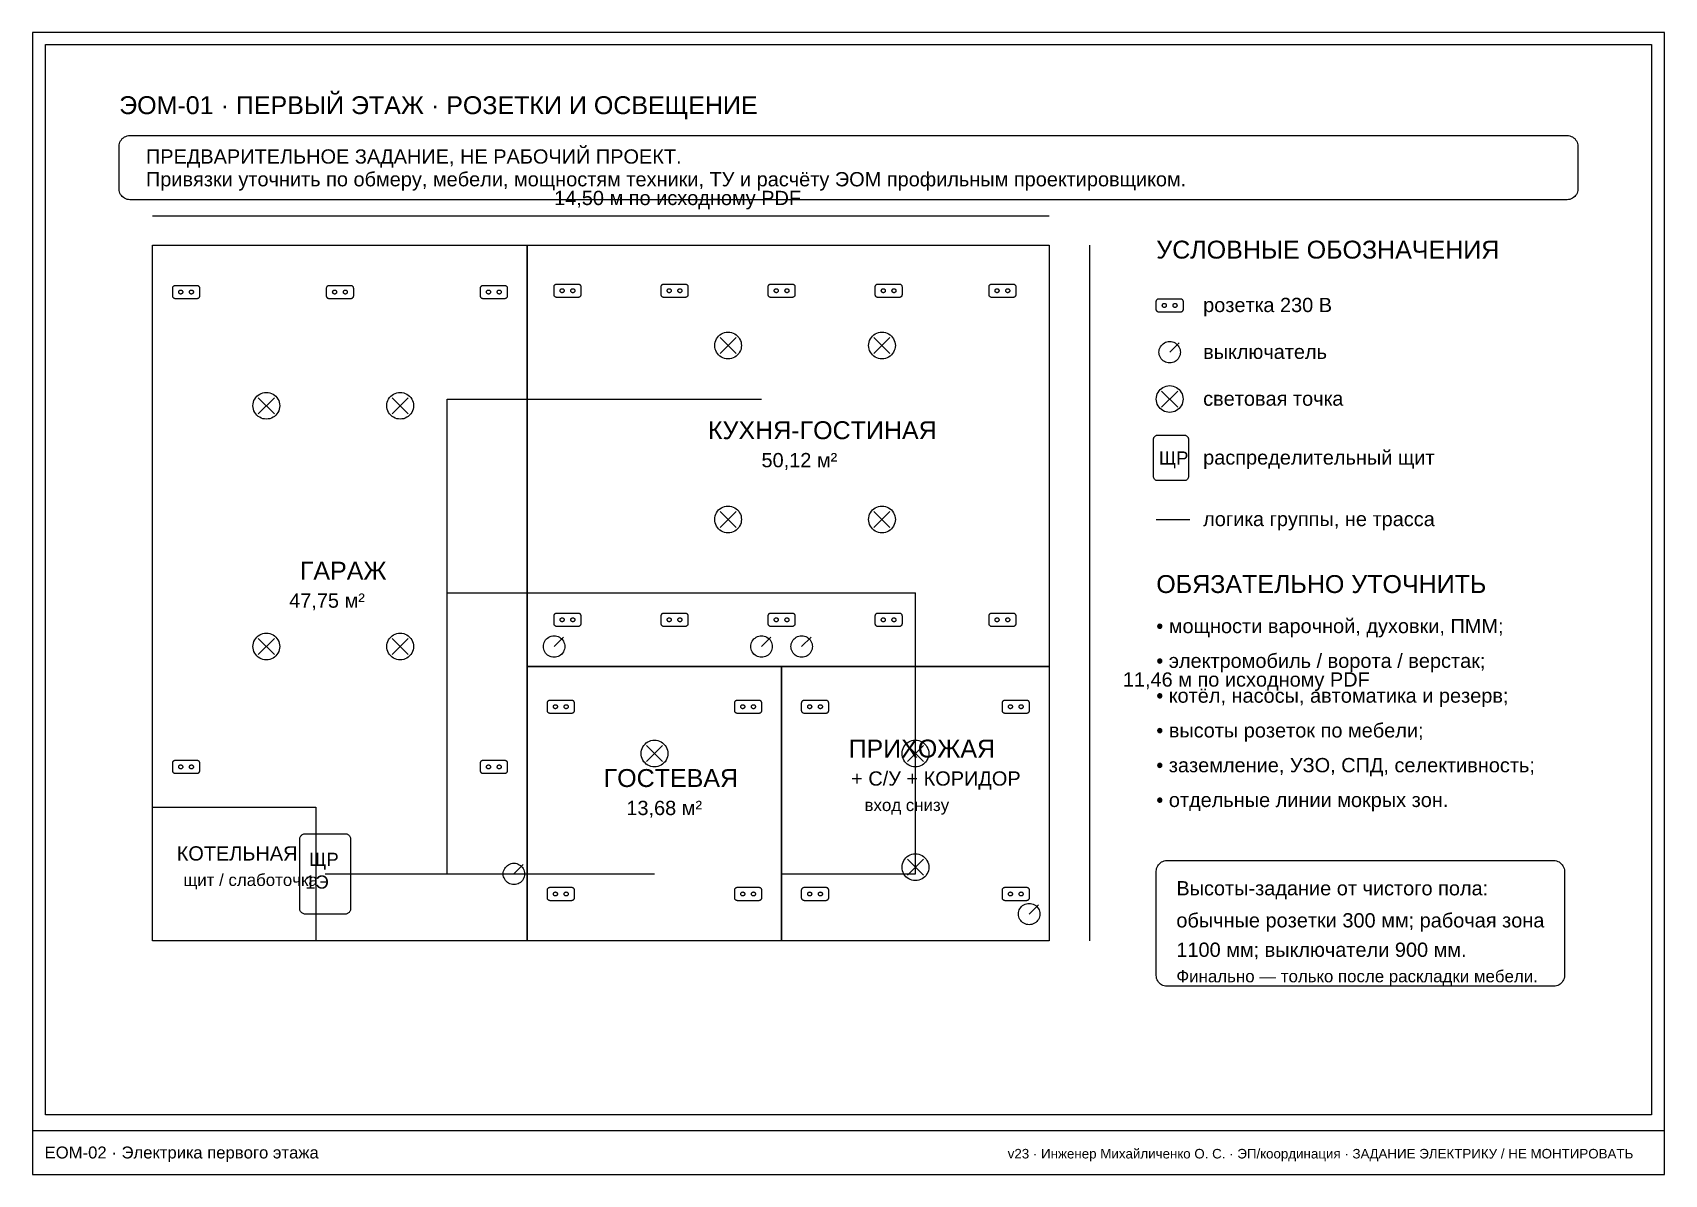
# Paper-space layout 'EOM-02' of a CAD drawing. Header units: millimetres. Extents: x 5 to 415, y 5 to 292.
import ezdxf

# ---------------------------------------------------------------- set-up
doc = ezdxf.new("R2010")
doc.units = ezdxf.units.MM
for name, color, linetype in [('A-DIMS', 1, 'Continuous'), ('A-FRAME', 7, 'Continuous'), ('A-NOTES', 30, 'Continuous'), ('A-OBJECT', 8, 'Continuous'), ('A-TEXT', 7, 'Continuous'), ('A-WALL', 7, 'Continuous')]:
    doc.layers.add(name, color=color, linetype=linetype)
doc.styles.add('ARIAL', font='arial.ttf')

psp = doc.layouts.new('EOM-02')

# ---------------------------------------------------------------- texts
at = {"layer": 'A-DIMS', "style": 'ARIAL'}
psp.add_text('v23 · Инженер Михайличенко О. С. · ЭП/координация · ЗАДАНИЕ ЭЛЕКТРИКУ / НЕ МОНТИРОВАТЬ', height=2.4, dxfattribs=at).set_placement((250, 9))
at = {"layer": 'A-TEXT', "style": 'ARIAL'}
for s, height, p in [('ЭОМ-01 · ПЕРВЫЙ ЭТАЖ · РОЗЕТКИ И ОСВЕЩЕНИЕ', 4.5, (26.74, 271.51)), ('ПРЕДВАРИТЕЛЬНОЕ ЗАДАНИЕ, НЕ РАБОЧИЙ ПРОЕКТ.', 3.5844, (33.47, 259.07)), ('Привязки уточнить по обмеру, мебели, мощностям техники, ТУ и расчёту ЭОМ профильным проектировщиком.', 3.5844, (33.47, 253.36)), ('14,50 м по исходному PDF', 3.5844, (136.03, 248.65)), ('УСЛОВНЫЕ ОБОЗНАЧЕНИЯ', 4.5, (287.34, 235.2)), ('розетка 230 В', 3.5844, (299.11, 221.75)), ('выключатель', 3.5844, (299.11, 209.98)), ('световая точка', 3.5844, (299.11, 198.21)), ('КУХНЯ-ГОСТИНАЯ', 4.5, (174.69, 189.81)), ('50,12 м²', 3.584, (188.14, 182.75)), ('ЩР', 3.309, (288.01, 183.42)), ('распределительный щит', 3.5844, (299.11, 183.42)), ('логика группы, не трасса', 3.5844, (299.11, 167.95)), ('ГАРАЖ', 4.5, (72.14, 154.5)), ('ОБЯЗАТЕЛЬНО УТОЧНИТЬ', 4.5, (287.34, 151.14)), ('47,75 м²', 3.584, (69.45, 147.44)), ('• мощности варочной, духовки, ПММ;', 3.5844, (287.34, 141.05)), ('• электромобиль / ворота / верстак;', 3.5844, (287.34, 132.31)), ('11,46 м по исходному PDF', 3.5844, (278.93, 127.6)), ('• котёл, насосы, автоматика и резерв;', 3.5844, (287.34, 123.56)), ('• высоты розеток по мебели;', 3.5844, (287.34, 114.82)), ('ПРИХОЖАЯ', 4.5, (210, 109.78)), ('ГОСТЕВАЯ', 4.5, (148.47, 102.38)), ('• заземление, УЗО, СПД, селективность;', 3.5844, (287.34, 106.08)), ('+ С/У + КОРИДОР', 3.5844, (210.67, 102.72)), ('13,68 м²', 3.584, (154.18, 95.32)), ('вход снизу', 3.033, (214.03, 96.33)), ('• отдельные линии мокрых зон.', 3.5844, (287.34, 97.34)), ('КОТЕЛЬНАЯ', 3.584, (41.2, 83.89)), ('ЩР', 3.309, (74.49, 82.54)), ('щит / слаботочка', 3.033, (42.88, 77.5)), ('1Э', 3.309, (73.48, 76.83)), ('Высоты-задание от чистого пола:', 3.5844, (292.38, 75.14)), ('обычные розетки 300 мм; рабочая зона', 3.5844, (292.38, 67.07)), ('1100 мм; выключатели 900 мм.', 3.5844, (292.38, 59.68)), ('Финально — только после раскладки мебели.', 3.033, (292.38, 53.29)), ('EOM-02 · Электрика первого этажа', 3, (8, 9))]:
    psp.add_text(s, height=height, dxfattribs=at).set_placement(p)

# ---------------------------------------------------------------- linework, layer by layer
at = {"layer": 'A-DIMS'}
for points in [[(35.15, 245.96), (260.44, 245.96)], [(270.52, 238.56), (270.52, 63.71)]]:
    psp.add_lwpolyline(points, dxfattribs=at)
at = {"layer": 'A-FRAME'}
psp.add_line((5, 16), (415, 16), dxfattribs=at)
psp.add_lwpolyline([(5, 5), (415, 5), (415, 292), (5, 292)], close=True, dxfattribs=at)
at = {"layer": 'A-NOTES'}
for points in [[(29.43, 266.13), (390.57, 266.13), (390.92, 266.11), (391.26, 266.04), (391.6, 265.93), (391.91, 265.77), (392.2, 265.58), (392.47, 265.35), (392.7, 265.08), (392.9, 264.79), (393.05, 264.47), (393.16, 264.14), (393.23, 263.8), (393.26, 263.44), (393.26, 252.69), (393.23, 252.33), (393.16, 251.99), (393.05, 251.66), (392.9, 251.34), (392.7, 251.05), (392.47, 250.78), (392.2, 250.55), (391.91, 250.36), (391.6, 250.2), (391.26, 250.09), (390.92, 250.02), (390.57, 250), (29.43, 250), (29.08, 250.02), (28.74, 250.09), (28.4, 250.2), (28.09, 250.36), (27.8, 250.55), (27.53, 250.78), (27.3, 251.05), (27.1, 251.34), (26.95, 251.66), (26.84, 251.99), (26.77, 252.33), (26.74, 252.69), (26.74, 263.44), (26.77, 263.8), (26.84, 264.14), (26.95, 264.47), (27.1, 264.79), (27.3, 265.08), (27.53, 265.35), (27.8, 265.58), (28.09, 265.77), (28.4, 265.93), (28.74, 266.04), (29.08, 266.11), (29.43, 266.13), (29.43, 266.13)], [(290.03, 83.89), (387.2, 83.89), (387.55, 83.86), (387.9, 83.8), (388.23, 83.68), (388.55, 83.53), (388.84, 83.33), (389.11, 83.1), (389.34, 82.84), (389.53, 82.54), (389.69, 82.23), (389.8, 81.89), (389.87, 81.55), (389.89, 81.2), (389.89, 54.97), (389.87, 54.62), (389.8, 54.27), (389.69, 53.94), (389.53, 53.62), (389.34, 53.33), (389.11, 53.07), (388.84, 52.84), (388.55, 52.64), (388.23, 52.48), (387.9, 52.37), (387.55, 52.3), (387.2, 52.28), (290.03, 52.28), (289.68, 52.3), (289.33, 52.37), (289, 52.48), (288.68, 52.64), (288.39, 52.84), (288.13, 53.07), (287.89, 53.33), (287.7, 53.62), (287.54, 53.94), (287.43, 54.27), (287.36, 54.62), (287.34, 54.97), (287.34, 81.2), (287.36, 81.55), (287.43, 81.89), (287.54, 82.23), (287.7, 82.54), (287.89, 82.84), (288.13, 83.1), (288.39, 83.33), (288.68, 83.53), (289, 83.68), (289.33, 83.8), (289.68, 83.86), (290.03, 83.89), (290.03, 83.89)]]:
    psp.add_lwpolyline(points, close=True, dxfattribs=at)
at = {"layer": 'A-OBJECT'}
for points in [[(8.25, 289), (411.75, 289), (411.75, 20), (8.25, 20), (8.25, 289)], [(35.15, 238.56), (129.3, 238.56), (129.3, 63.71), (35.15, 63.71), (35.15, 238.56)], [(129.3, 238.56), (260.44, 238.56), (260.44, 132.64), (129.3, 132.64), (129.3, 238.56)], [(40.87, 228.47), (46.25, 228.47), (46.33, 228.47), (46.42, 228.45), (46.5, 228.42), (46.58, 228.38), (46.66, 228.34), (46.72, 228.28), (46.78, 228.21), (46.83, 228.14), (46.87, 228.06), (46.9, 227.98), (46.91, 227.89), (46.92, 227.8), (46.92, 225.78), (46.91, 225.7), (46.9, 225.61), (46.87, 225.53), (46.83, 225.45), (46.78, 225.38), (46.72, 225.31), (46.66, 225.25), (46.58, 225.2), (46.5, 225.16), (46.42, 225.14), (46.33, 225.12), (46.25, 225.11), (40.87, 225.11), (40.78, 225.12), (40.69, 225.14), (40.61, 225.16), (40.53, 225.2), (40.46, 225.25), (40.39, 225.31), (40.33, 225.38), (40.28, 225.45), (40.24, 225.53), (40.22, 225.61), (40.2, 225.7), (40.19, 225.78), (40.19, 227.8), (40.2, 227.89), (40.22, 227.98), (40.24, 228.06), (40.28, 228.14), (40.33, 228.21), (40.39, 228.28), (40.46, 228.34), (40.53, 228.38), (40.61, 228.42), (40.69, 228.45), (40.78, 228.47), (40.87, 228.47), (40.87, 228.47)], [(42.72, 226.79), (42.71, 226.73), (42.7, 226.66), (42.68, 226.6), (42.65, 226.54), (42.61, 226.49), (42.57, 226.44), (42.52, 226.39), (42.46, 226.36), (42.4, 226.33), (42.34, 226.31), (42.28, 226.29), (42.21, 226.29), (42.15, 226.29), (42.08, 226.31), (42.02, 226.33), (41.96, 226.36), (41.9, 226.39), (41.85, 226.44), (41.81, 226.49), (41.77, 226.54), (41.75, 226.6), (41.72, 226.66), (41.71, 226.73), (41.71, 226.79), (41.71, 226.86), (41.72, 226.92), (41.75, 226.99), (41.77, 227.05), (41.81, 227.1), (41.85, 227.15), (41.9, 227.19), (41.96, 227.23), (42.02, 227.26), (42.08, 227.28), (42.15, 227.29), (42.21, 227.3), (42.28, 227.29), (42.34, 227.28), (42.4, 227.26), (42.46, 227.23), (42.52, 227.19), (42.57, 227.15), (42.61, 227.1), (42.65, 227.05), (42.68, 226.99), (42.7, 226.92), (42.71, 226.86), (42.72, 226.79), (42.72, 226.79)], [(45.41, 226.79), (45.4, 226.73), (45.39, 226.66), (45.37, 226.6), (45.34, 226.54), (45.3, 226.49), (45.26, 226.44), (45.21, 226.39), (45.15, 226.36), (45.09, 226.33), (45.03, 226.31), (44.97, 226.29), (44.9, 226.29), (44.84, 226.29), (44.77, 226.31), (44.71, 226.33), (44.65, 226.36), (44.59, 226.39), (44.54, 226.44), (44.5, 226.49), (44.46, 226.54), (44.44, 226.6), (44.41, 226.66), (44.4, 226.73), (44.4, 226.79), (44.4, 226.86), (44.41, 226.92), (44.44, 226.99), (44.46, 227.05), (44.5, 227.1), (44.54, 227.15), (44.59, 227.19), (44.65, 227.23), (44.71, 227.26), (44.77, 227.28), (44.84, 227.29), (44.9, 227.3), (44.97, 227.29), (45.03, 227.28), (45.09, 227.26), (45.15, 227.23), (45.21, 227.19), (45.26, 227.15), (45.3, 227.1), (45.34, 227.05), (45.37, 226.99), (45.39, 226.92), (45.4, 226.86), (45.41, 226.79), (45.41, 226.79)], [(79.53, 228.47), (84.91, 228.47), (85, 228.47), (85.09, 228.45), (85.17, 228.42), (85.25, 228.38), (85.32, 228.34), (85.39, 228.28), (85.45, 228.21), (85.5, 228.14), (85.54, 228.06), (85.56, 227.98), (85.58, 227.89), (85.59, 227.8), (85.59, 225.78), (85.58, 225.7), (85.56, 225.61), (85.54, 225.53), (85.5, 225.45), (85.45, 225.38), (85.39, 225.31), (85.32, 225.25), (85.25, 225.2), (85.17, 225.16), (85.09, 225.14), (85, 225.12), (84.91, 225.11), (79.53, 225.11), (79.45, 225.12), (79.36, 225.14), (79.28, 225.16), (79.2, 225.2), (79.13, 225.25), (79.06, 225.31), (79, 225.38), (78.95, 225.45), (78.91, 225.53), (78.89, 225.61), (78.87, 225.7), (78.86, 225.78), (78.86, 227.8), (78.87, 227.89), (78.89, 227.98), (78.91, 228.06), (78.95, 228.14), (79, 228.21), (79.06, 228.28), (79.13, 228.34), (79.2, 228.38), (79.28, 228.42), (79.36, 228.45), (79.45, 228.47), (79.53, 228.47), (79.53, 228.47)], [(81.38, 226.79), (81.38, 226.73), (81.37, 226.66), (81.35, 226.6), (81.32, 226.54), (81.28, 226.49), (81.24, 226.44), (81.19, 226.39), (81.13, 226.36), (81.07, 226.33), (81.01, 226.31), (80.95, 226.29), (80.88, 226.29), (80.81, 226.29), (80.75, 226.31), (80.69, 226.33), (80.63, 226.36), (80.57, 226.39), (80.52, 226.44), (80.48, 226.49), (80.44, 226.54), (80.41, 226.6), (80.39, 226.66), (80.38, 226.73), (80.38, 226.79), (80.38, 226.86), (80.39, 226.92), (80.41, 226.99), (80.44, 227.05), (80.48, 227.1), (80.52, 227.15), (80.57, 227.19), (80.63, 227.23), (80.69, 227.26), (80.75, 227.28), (80.81, 227.29), (80.88, 227.3), (80.95, 227.29), (81.01, 227.28), (81.07, 227.26), (81.13, 227.23), (81.19, 227.19), (81.24, 227.15), (81.28, 227.1), (81.32, 227.05), (81.35, 226.99), (81.37, 226.92), (81.38, 226.86), (81.38, 226.79), (81.38, 226.79)], [(84.07, 226.79), (84.07, 226.73), (84.06, 226.66), (84.04, 226.6), (84.01, 226.54), (83.97, 226.49), (83.93, 226.44), (83.88, 226.39), (83.82, 226.36), (83.76, 226.33), (83.7, 226.31), (83.64, 226.29), (83.57, 226.29), (83.5, 226.29), (83.44, 226.31), (83.38, 226.33), (83.32, 226.36), (83.26, 226.39), (83.21, 226.44), (83.17, 226.49), (83.13, 226.54), (83.1, 226.6), (83.08, 226.66), (83.07, 226.73), (83.07, 226.79), (83.07, 226.86), (83.08, 226.92), (83.1, 226.99), (83.13, 227.05), (83.17, 227.1), (83.21, 227.15), (83.26, 227.19), (83.32, 227.23), (83.38, 227.26), (83.44, 227.28), (83.5, 227.29), (83.57, 227.3), (83.64, 227.29), (83.7, 227.28), (83.76, 227.26), (83.82, 227.23), (83.88, 227.19), (83.93, 227.15), (83.97, 227.1), (84.01, 227.05), (84.04, 226.99), (84.06, 226.92), (84.07, 226.86), (84.07, 226.79), (84.07, 226.79)], [(118.2, 228.47), (123.58, 228.47), (123.67, 228.47), (123.76, 228.45), (123.84, 228.42), (123.92, 228.38), (123.99, 228.34), (124.06, 228.28), (124.12, 228.21), (124.17, 228.14), (124.21, 228.06), (124.23, 227.98), (124.25, 227.89), (124.26, 227.8), (124.26, 225.78), (124.25, 225.7), (124.23, 225.61), (124.21, 225.53), (124.17, 225.45), (124.12, 225.38), (124.06, 225.31), (123.99, 225.25), (123.92, 225.2), (123.84, 225.16), (123.76, 225.14), (123.67, 225.12), (123.58, 225.11), (118.2, 225.11), (118.12, 225.12), (118.03, 225.14), (117.95, 225.16), (117.87, 225.2), (117.79, 225.25), (117.73, 225.31), (117.67, 225.38), (117.62, 225.45), (117.58, 225.53), (117.55, 225.61), (117.54, 225.7), (117.53, 225.78), (117.53, 227.8), (117.54, 227.89), (117.55, 227.98), (117.58, 228.06), (117.62, 228.14), (117.67, 228.21), (117.73, 228.28), (117.79, 228.34), (117.87, 228.38), (117.95, 228.42), (118.03, 228.45), (118.12, 228.47), (118.2, 228.47), (118.2, 228.47)], [(120.05, 226.79), (120.05, 226.73), (120.04, 226.66), (120.01, 226.6), (119.99, 226.54), (119.95, 226.49), (119.91, 226.44), (119.86, 226.39), (119.8, 226.36), (119.74, 226.33), (119.68, 226.31), (119.61, 226.29), (119.55, 226.29), (119.48, 226.29), (119.42, 226.31), (119.36, 226.33), (119.3, 226.36), (119.24, 226.39), (119.19, 226.44), (119.15, 226.49), (119.11, 226.54), (119.08, 226.6), (119.06, 226.66), (119.05, 226.73), (119.04, 226.79), (119.05, 226.86), (119.06, 226.92), (119.08, 226.99), (119.11, 227.05), (119.15, 227.1), (119.19, 227.15), (119.24, 227.19), (119.3, 227.23), (119.36, 227.26), (119.42, 227.28), (119.48, 227.29), (119.55, 227.3), (119.61, 227.29), (119.68, 227.28), (119.74, 227.26), (119.8, 227.23), (119.86, 227.19), (119.91, 227.15), (119.95, 227.1), (119.99, 227.05), (120.01, 226.99), (120.04, 226.92), (120.05, 226.86), (120.05, 226.79), (120.05, 226.79)], [(122.74, 226.79), (122.74, 226.73), (122.73, 226.66), (122.7, 226.6), (122.68, 226.54), (122.64, 226.49), (122.6, 226.44), (122.55, 226.39), (122.49, 226.36), (122.43, 226.33), (122.37, 226.31), (122.3, 226.29), (122.24, 226.29), (122.17, 226.29), (122.11, 226.31), (122.05, 226.33), (121.99, 226.36), (121.93, 226.39), (121.88, 226.44), (121.84, 226.49), (121.8, 226.54), (121.77, 226.6), (121.75, 226.66), (121.74, 226.73), (121.73, 226.79), (121.74, 226.86), (121.75, 226.92), (121.77, 226.99), (121.8, 227.05), (121.84, 227.1), (121.88, 227.15), (121.93, 227.19), (121.99, 227.23), (122.05, 227.26), (122.11, 227.28), (122.17, 227.29), (122.24, 227.3), (122.3, 227.29), (122.37, 227.28), (122.43, 227.26), (122.49, 227.23), (122.55, 227.19), (122.6, 227.15), (122.64, 227.1), (122.68, 227.05), (122.7, 226.99), (122.73, 226.92), (122.74, 226.86), (122.74, 226.79), (122.74, 226.79)], [(136.7, 228.81), (142.08, 228.81), (142.17, 228.81), (142.25, 228.79), (142.33, 228.76), (142.41, 228.72), (142.49, 228.67), (142.55, 228.61), (142.61, 228.55), (142.66, 228.47), (142.7, 228.4), (142.73, 228.31), (142.74, 228.23), (142.75, 228.14), (142.75, 226.12), (142.74, 226.03), (142.73, 225.95), (142.7, 225.86), (142.66, 225.78), (142.61, 225.71), (142.55, 225.65), (142.49, 225.59), (142.41, 225.54), (142.33, 225.5), (142.25, 225.47), (142.17, 225.45), (142.08, 225.45), (136.7, 225.45), (136.61, 225.45), (136.52, 225.47), (136.44, 225.5), (136.36, 225.54), (136.29, 225.59), (136.22, 225.65), (136.16, 225.71), (136.12, 225.78), (136.08, 225.86), (136.05, 225.95), (136.03, 226.03), (136.03, 226.12), (136.03, 228.14), (136.03, 228.23), (136.05, 228.31), (136.08, 228.4), (136.12, 228.47), (136.16, 228.55), (136.22, 228.61), (136.29, 228.67), (136.36, 228.72), (136.44, 228.76), (136.52, 228.79), (136.61, 228.81), (136.7, 228.81), (136.7, 228.81)], [(138.55, 227.13), (138.54, 227.06), (138.53, 227), (138.51, 226.94), (138.48, 226.88), (138.44, 226.82), (138.4, 226.77), (138.35, 226.73), (138.29, 226.69), (138.24, 226.66), (138.17, 226.64), (138.11, 226.63), (138.04, 226.63), (137.98, 226.63), (137.91, 226.64), (137.85, 226.66), (137.79, 226.69), (137.74, 226.73), (137.69, 226.77), (137.64, 226.82), (137.61, 226.88), (137.58, 226.94), (137.56, 227), (137.54, 227.06), (137.54, 227.13), (137.54, 227.2), (137.56, 227.26), (137.58, 227.32), (137.61, 227.38), (137.64, 227.44), (137.69, 227.49), (137.74, 227.53), (137.79, 227.57), (137.85, 227.6), (137.91, 227.62), (137.98, 227.63), (138.04, 227.63), (138.11, 227.63), (138.17, 227.62), (138.24, 227.6), (138.29, 227.57), (138.35, 227.53), (138.4, 227.49), (138.44, 227.44), (138.48, 227.38), (138.51, 227.32), (138.53, 227.26), (138.54, 227.2), (138.55, 227.13), (138.55, 227.13)], [(141.24, 227.13), (141.23, 227.06), (141.22, 227), (141.2, 226.94), (141.17, 226.88), (141.13, 226.82), (141.09, 226.77), (141.04, 226.73), (140.98, 226.69), (140.93, 226.66), (140.86, 226.64), (140.8, 226.63), (140.73, 226.63), (140.67, 226.63), (140.6, 226.64), (140.54, 226.66), (140.48, 226.69), (140.43, 226.73), (140.38, 226.77), (140.33, 226.82), (140.3, 226.88), (140.27, 226.94), (140.25, 227), (140.23, 227.06), (140.23, 227.13), (140.23, 227.2), (140.25, 227.26), (140.27, 227.32), (140.3, 227.38), (140.33, 227.44), (140.38, 227.49), (140.43, 227.53), (140.48, 227.57), (140.54, 227.6), (140.6, 227.62), (140.67, 227.63), (140.73, 227.63), (140.8, 227.63), (140.86, 227.62), (140.93, 227.6), (140.98, 227.57), (141.04, 227.53), (141.09, 227.49), (141.13, 227.44), (141.17, 227.38), (141.2, 227.32), (141.22, 227.26), (141.23, 227.2), (141.24, 227.13), (141.24, 227.13)], [(163.6, 228.81), (168.98, 228.81), (169.07, 228.81), (169.15, 228.79), (169.23, 228.76), (169.31, 228.72), (169.39, 228.67), (169.45, 228.61), (169.51, 228.55), (169.56, 228.47), (169.6, 228.4), (169.63, 228.31), (169.64, 228.23), (169.65, 228.14), (169.65, 226.12), (169.64, 226.03), (169.63, 225.95), (169.6, 225.86), (169.56, 225.78), (169.51, 225.71), (169.45, 225.65), (169.39, 225.59), (169.31, 225.54), (169.23, 225.5), (169.15, 225.47), (169.07, 225.45), (168.98, 225.45), (163.6, 225.45), (163.51, 225.45), (163.42, 225.47), (163.34, 225.5), (163.26, 225.54), (163.19, 225.59), (163.12, 225.65), (163.06, 225.71), (163.02, 225.78), (162.98, 225.86), (162.95, 225.95), (162.93, 226.03), (162.93, 226.12), (162.93, 228.14), (162.93, 228.23), (162.95, 228.31), (162.98, 228.4), (163.02, 228.47), (163.06, 228.55), (163.12, 228.61), (163.19, 228.67), (163.26, 228.72), (163.34, 228.76), (163.42, 228.79), (163.51, 228.81), (163.6, 228.81), (163.6, 228.81)], [(165.45, 227.13), (165.44, 227.06), (165.43, 227), (165.41, 226.94), (165.38, 226.88), (165.34, 226.82), (165.3, 226.77), (165.25, 226.73), (165.19, 226.69), (165.14, 226.66), (165.07, 226.64), (165.01, 226.63), (164.94, 226.63), (164.88, 226.63), (164.81, 226.64), (164.75, 226.66), (164.69, 226.69), (164.64, 226.73), (164.59, 226.77), (164.54, 226.82), (164.51, 226.88), (164.48, 226.94), (164.46, 227), (164.44, 227.06), (164.44, 227.13), (164.44, 227.2), (164.46, 227.26), (164.48, 227.32), (164.51, 227.38), (164.54, 227.44), (164.59, 227.49), (164.64, 227.53), (164.69, 227.57), (164.75, 227.6), (164.81, 227.62), (164.88, 227.63), (164.94, 227.63), (165.01, 227.63), (165.07, 227.62), (165.14, 227.6), (165.19, 227.57), (165.25, 227.53), (165.3, 227.49), (165.34, 227.44), (165.38, 227.38), (165.41, 227.32), (165.43, 227.26), (165.44, 227.2), (165.45, 227.13), (165.45, 227.13)], [(168.14, 227.13), (168.13, 227.06), (168.12, 227), (168.1, 226.94), (168.07, 226.88), (168.03, 226.82), (167.99, 226.77), (167.94, 226.73), (167.88, 226.69), (167.83, 226.66), (167.76, 226.64), (167.7, 226.63), (167.63, 226.63), (167.57, 226.63), (167.5, 226.64), (167.44, 226.66), (167.38, 226.69), (167.33, 226.73), (167.28, 226.77), (167.23, 226.82), (167.2, 226.88), (167.17, 226.94), (167.15, 227), (167.13, 227.06), (167.13, 227.13), (167.13, 227.2), (167.15, 227.26), (167.17, 227.32), (167.2, 227.38), (167.23, 227.44), (167.28, 227.49), (167.33, 227.53), (167.38, 227.57), (167.44, 227.6), (167.5, 227.62), (167.57, 227.63), (167.63, 227.63), (167.7, 227.63), (167.76, 227.62), (167.83, 227.6), (167.88, 227.57), (167.94, 227.53), (167.99, 227.49), (168.03, 227.44), (168.07, 227.38), (168.1, 227.32), (168.12, 227.26), (168.13, 227.2), (168.14, 227.13), (168.14, 227.13)], [(190.5, 228.81), (195.88, 228.81), (195.97, 228.81), (196.05, 228.79), (196.13, 228.76), (196.21, 228.72), (196.29, 228.67), (196.35, 228.61), (196.41, 228.55), (196.46, 228.47), (196.5, 228.4), (196.53, 228.31), (196.54, 228.23), (196.55, 228.14), (196.55, 226.12), (196.54, 226.03), (196.53, 225.95), (196.5, 225.86), (196.46, 225.78), (196.41, 225.71), (196.35, 225.65), (196.29, 225.59), (196.21, 225.54), (196.13, 225.5), (196.05, 225.47), (195.97, 225.45), (195.88, 225.45), (190.5, 225.45), (190.41, 225.45), (190.32, 225.47), (190.24, 225.5), (190.16, 225.54), (190.09, 225.59), (190.02, 225.65), (189.96, 225.71), (189.92, 225.78), (189.88, 225.86), (189.85, 225.95), (189.83, 226.03), (189.82, 226.12), (189.82, 228.14), (189.83, 228.23), (189.85, 228.31), (189.88, 228.4), (189.92, 228.47), (189.96, 228.55), (190.02, 228.61), (190.09, 228.67), (190.16, 228.72), (190.24, 228.76), (190.32, 228.79), (190.41, 228.81), (190.5, 228.81), (190.5, 228.81)], [(192.35, 227.13), (192.34, 227.06), (192.33, 227), (192.31, 226.94), (192.28, 226.88), (192.24, 226.82), (192.2, 226.77), (192.15, 226.73), (192.09, 226.69), (192.04, 226.66), (191.97, 226.64), (191.91, 226.63), (191.84, 226.63), (191.78, 226.63), (191.71, 226.64), (191.65, 226.66), (191.59, 226.69), (191.54, 226.73), (191.49, 226.77), (191.44, 226.82), (191.41, 226.88), (191.38, 226.94), (191.36, 227), (191.34, 227.06), (191.34, 227.13), (191.34, 227.2), (191.36, 227.26), (191.38, 227.32), (191.41, 227.38), (191.44, 227.44), (191.49, 227.49), (191.54, 227.53), (191.59, 227.57), (191.65, 227.6), (191.71, 227.62), (191.78, 227.63), (191.84, 227.63), (191.91, 227.63), (191.97, 227.62), (192.04, 227.6), (192.09, 227.57), (192.15, 227.53), (192.2, 227.49), (192.24, 227.44), (192.28, 227.38), (192.31, 227.32), (192.33, 227.26), (192.34, 227.2), (192.35, 227.13), (192.35, 227.13)], [(195.04, 227.13), (195.03, 227.06), (195.02, 227), (195, 226.94), (194.97, 226.88), (194.93, 226.82), (194.89, 226.77), (194.84, 226.73), (194.78, 226.69), (194.73, 226.66), (194.66, 226.64), (194.6, 226.63), (194.53, 226.63), (194.47, 226.63), (194.4, 226.64), (194.34, 226.66), (194.28, 226.69), (194.23, 226.73), (194.18, 226.77), (194.13, 226.82), (194.1, 226.88), (194.07, 226.94), (194.05, 227), (194.03, 227.06), (194.03, 227.13), (194.03, 227.2), (194.05, 227.26), (194.07, 227.32), (194.1, 227.38), (194.13, 227.44), (194.18, 227.49), (194.23, 227.53), (194.28, 227.57), (194.34, 227.6), (194.4, 227.62), (194.47, 227.63), (194.53, 227.63), (194.6, 227.63), (194.66, 227.62), (194.73, 227.6), (194.78, 227.57), (194.84, 227.53), (194.89, 227.49), (194.93, 227.44), (194.97, 227.38), (195, 227.32), (195.02, 227.26), (195.03, 227.2), (195.04, 227.13), (195.04, 227.13)], [(217.4, 228.81), (222.78, 228.81), (222.87, 228.81), (222.95, 228.79), (223.03, 228.76), (223.11, 228.72), (223.19, 228.67), (223.25, 228.61), (223.31, 228.55), (223.36, 228.47), (223.4, 228.4), (223.43, 228.31), (223.44, 228.23), (223.45, 228.14), (223.45, 226.12), (223.44, 226.03), (223.43, 225.95), (223.4, 225.86), (223.36, 225.78), (223.31, 225.71), (223.25, 225.65), (223.19, 225.59), (223.11, 225.54), (223.03, 225.5), (222.95, 225.47), (222.87, 225.45), (222.78, 225.45), (217.4, 225.45), (217.31, 225.45), (217.22, 225.47), (217.14, 225.5), (217.06, 225.54), (216.99, 225.59), (216.92, 225.65), (216.86, 225.71), (216.82, 225.78), (216.78, 225.86), (216.75, 225.95), (216.73, 226.03), (216.72, 226.12), (216.72, 228.14), (216.73, 228.23), (216.75, 228.31), (216.78, 228.4), (216.82, 228.47), (216.86, 228.55), (216.92, 228.61), (216.99, 228.67), (217.06, 228.72), (217.14, 228.76), (217.22, 228.79), (217.31, 228.81), (217.4, 228.81), (217.4, 228.81)], [(219.25, 227.13), (219.24, 227.06), (219.23, 227), (219.21, 226.94), (219.18, 226.88), (219.14, 226.82), (219.1, 226.77), (219.05, 226.73), (218.99, 226.69), (218.94, 226.66), (218.87, 226.64), (218.81, 226.63), (218.74, 226.63), (218.68, 226.63), (218.61, 226.64), (218.55, 226.66), (218.49, 226.69), (218.44, 226.73), (218.39, 226.77), (218.34, 226.82), (218.31, 226.88), (218.28, 226.94), (218.26, 227), (218.24, 227.06), (218.24, 227.13), (218.24, 227.2), (218.26, 227.26), (218.28, 227.32), (218.31, 227.38), (218.34, 227.44), (218.39, 227.49), (218.44, 227.53), (218.49, 227.57), (218.55, 227.6), (218.61, 227.62), (218.68, 227.63), (218.74, 227.63), (218.81, 227.63), (218.87, 227.62), (218.94, 227.6), (218.99, 227.57), (219.05, 227.53), (219.1, 227.49), (219.14, 227.44), (219.18, 227.38), (219.21, 227.32), (219.23, 227.26), (219.24, 227.2), (219.25, 227.13), (219.25, 227.13)], [(221.94, 227.13), (221.93, 227.06), (221.92, 227), (221.9, 226.94), (221.87, 226.88), (221.83, 226.82), (221.79, 226.77), (221.74, 226.73), (221.68, 226.69), (221.63, 226.66), (221.56, 226.64), (221.5, 226.63), (221.43, 226.63), (221.37, 226.63), (221.3, 226.64), (221.24, 226.66), (221.18, 226.69), (221.13, 226.73), (221.08, 226.77), (221.03, 226.82), (221, 226.88), (220.97, 226.94), (220.95, 227), (220.93, 227.06), (220.93, 227.13), (220.93, 227.2), (220.95, 227.26), (220.97, 227.32), (221, 227.38), (221.03, 227.44), (221.08, 227.49), (221.13, 227.53), (221.18, 227.57), (221.24, 227.6), (221.3, 227.62), (221.37, 227.63), (221.43, 227.63), (221.5, 227.63), (221.56, 227.62), (221.63, 227.6), (221.68, 227.57), (221.74, 227.53), (221.79, 227.49), (221.83, 227.44), (221.87, 227.38), (221.9, 227.32), (221.92, 227.26), (221.93, 227.2), (221.94, 227.13), (221.94, 227.13)], [(245.98, 228.81), (251.36, 228.81), (251.45, 228.81), (251.53, 228.79), (251.62, 228.76), (251.69, 228.72), (251.77, 228.67), (251.83, 228.61), (251.89, 228.55), (251.94, 228.47), (251.98, 228.4), (252.01, 228.31), (252.03, 228.23), (252.03, 228.14), (252.03, 226.12), (252.03, 226.03), (252.01, 225.95), (251.98, 225.86), (251.94, 225.78), (251.89, 225.71), (251.83, 225.65), (251.77, 225.59), (251.69, 225.54), (251.62, 225.5), (251.53, 225.47), (251.45, 225.45), (251.36, 225.45), (245.98, 225.45), (245.89, 225.45), (245.8, 225.47), (245.72, 225.5), (245.64, 225.54), (245.57, 225.59), (245.5, 225.65), (245.45, 225.71), (245.4, 225.78), (245.36, 225.86), (245.33, 225.95), (245.31, 226.03), (245.31, 226.12), (245.31, 228.14), (245.31, 228.23), (245.33, 228.31), (245.36, 228.4), (245.4, 228.47), (245.45, 228.55), (245.5, 228.61), (245.57, 228.67), (245.64, 228.72), (245.72, 228.76), (245.8, 228.79), (245.89, 228.81), (245.98, 228.81), (245.98, 228.81)], [(247.83, 227.13), (247.82, 227.06), (247.81, 227), (247.79, 226.94), (247.76, 226.88), (247.72, 226.82), (247.68, 226.77), (247.63, 226.73), (247.58, 226.69), (247.52, 226.66), (247.45, 226.64), (247.39, 226.63), (247.32, 226.63), (247.26, 226.63), (247.19, 226.64), (247.13, 226.66), (247.07, 226.69), (247.02, 226.73), (246.97, 226.77), (246.92, 226.82), (246.89, 226.88), (246.86, 226.94), (246.84, 227), (246.82, 227.06), (246.82, 227.13), (246.82, 227.2), (246.84, 227.26), (246.86, 227.32), (246.89, 227.38), (246.92, 227.44), (246.97, 227.49), (247.02, 227.53), (247.07, 227.57), (247.13, 227.6), (247.19, 227.62), (247.26, 227.63), (247.32, 227.63), (247.39, 227.63), (247.45, 227.62), (247.52, 227.6), (247.58, 227.57), (247.63, 227.53), (247.68, 227.49), (247.72, 227.44), (247.76, 227.38), (247.79, 227.32), (247.81, 227.26), (247.82, 227.2), (247.83, 227.13), (247.83, 227.13)], [(250.52, 227.13), (250.51, 227.06), (250.5, 227), (250.48, 226.94), (250.45, 226.88), (250.41, 226.82), (250.37, 226.77), (250.32, 226.73), (250.27, 226.69), (250.21, 226.66), (250.14, 226.64), (250.08, 226.63), (250.01, 226.63), (249.95, 226.63), (249.88, 226.64), (249.82, 226.66), (249.76, 226.69), (249.71, 226.73), (249.66, 226.77), (249.61, 226.82), (249.58, 226.88), (249.55, 226.94), (249.53, 227), (249.51, 227.06), (249.51, 227.13), (249.51, 227.2), (249.53, 227.26), (249.55, 227.32), (249.58, 227.38), (249.61, 227.44), (249.66, 227.49), (249.71, 227.53), (249.76, 227.57), (249.82, 227.6), (249.88, 227.62), (249.95, 227.63), (250.01, 227.63), (250.08, 227.63), (250.14, 227.62), (250.21, 227.6), (250.27, 227.57), (250.32, 227.53), (250.37, 227.49), (250.41, 227.44), (250.45, 227.38), (250.48, 227.32), (250.5, 227.26), (250.51, 227.2), (250.52, 227.13), (250.52, 227.13)], [(288.01, 225.11), (293.39, 225.11), (293.48, 225.11), (293.56, 225.09), (293.65, 225.06), (293.73, 225.02), (293.8, 224.97), (293.87, 224.92), (293.92, 224.85), (293.97, 224.78), (294.01, 224.7), (294.04, 224.61), (294.06, 224.53), (294.06, 224.44), (294.06, 222.42), (294.06, 222.33), (294.04, 222.25), (294.01, 222.17), (293.97, 222.09), (293.92, 222.01), (293.87, 221.95), (293.8, 221.89), (293.73, 221.84), (293.65, 221.8), (293.56, 221.77), (293.48, 221.76), (293.39, 221.75), (288.01, 221.75), (287.92, 221.76), (287.84, 221.77), (287.75, 221.8), (287.67, 221.84), (287.6, 221.89), (287.53, 221.95), (287.48, 222.01), (287.43, 222.09), (287.39, 222.17), (287.36, 222.25), (287.34, 222.33), (287.34, 222.42), (287.34, 224.44), (287.34, 224.53), (287.36, 224.61), (287.39, 224.7), (287.43, 224.78), (287.48, 224.85), (287.53, 224.92), (287.6, 224.97), (287.67, 225.02), (287.75, 225.06), (287.84, 225.09), (287.92, 225.11), (288.01, 225.11), (288.01, 225.11)], [(289.86, 223.43), (289.86, 223.37), (289.84, 223.3), (289.82, 223.24), (289.79, 223.18), (289.76, 223.12), (289.71, 223.07), (289.66, 223.03), (289.61, 222.99), (289.55, 222.97), (289.49, 222.94), (289.42, 222.93), (289.36, 222.93), (289.29, 222.93), (289.22, 222.94), (289.16, 222.97), (289.1, 222.99), (289.05, 223.03), (289, 223.07), (288.95, 223.12), (288.92, 223.18), (288.89, 223.24), (288.87, 223.3), (288.85, 223.37), (288.85, 223.43), (288.85, 223.5), (288.87, 223.56), (288.89, 223.62), (288.92, 223.68), (288.95, 223.74), (289, 223.79), (289.05, 223.83), (289.1, 223.87), (289.16, 223.9), (289.22, 223.92), (289.29, 223.93), (289.36, 223.94), (289.42, 223.93), (289.49, 223.92), (289.55, 223.9), (289.61, 223.87), (289.66, 223.83), (289.71, 223.79), (289.76, 223.74), (289.79, 223.68), (289.82, 223.62), (289.84, 223.56), (289.86, 223.5), (289.86, 223.43), (289.86, 223.43)], [(292.55, 223.43), (292.55, 223.37), (292.53, 223.3), (292.51, 223.24), (292.48, 223.18), (292.45, 223.12), (292.4, 223.07), (292.35, 223.03), (292.3, 222.99), (292.24, 222.97), (292.18, 222.94), (292.11, 222.93), (292.05, 222.93), (291.98, 222.93), (291.91, 222.94), (291.85, 222.97), (291.79, 222.99), (291.74, 223.03), (291.69, 223.07), (291.64, 223.12), (291.61, 223.18), (291.58, 223.24), (291.56, 223.3), (291.54, 223.37), (291.54, 223.43), (291.54, 223.5), (291.56, 223.56), (291.58, 223.62), (291.61, 223.68), (291.64, 223.74), (291.69, 223.79), (291.74, 223.83), (291.79, 223.87), (291.85, 223.9), (291.91, 223.92), (291.98, 223.93), (292.05, 223.94), (292.11, 223.93), (292.18, 223.92), (292.24, 223.9), (292.3, 223.87), (292.35, 223.83), (292.4, 223.79), (292.45, 223.74), (292.48, 223.68), (292.51, 223.62), (292.53, 223.56), (292.55, 223.5), (292.55, 223.43), (292.55, 223.43)], [(183.1, 213.34), (183.07, 212.9), (182.99, 212.47), (182.84, 212.06), (182.65, 211.66), (182.41, 211.3), (182.12, 210.97), (181.78, 210.68), (181.42, 210.43), (181.02, 210.24), (180.61, 210.1), (180.18, 210.01), (179.74, 209.98), (179.3, 210.01), (178.87, 210.1), (178.45, 210.24), (178.06, 210.43), (177.69, 210.68), (177.36, 210.97), (177.07, 211.3), (176.83, 211.66), (176.63, 212.06), (176.49, 212.47), (176.4, 212.9), (176.38, 213.34), (176.4, 213.78), (176.49, 214.21), (176.63, 214.63), (176.83, 215.03), (177.07, 215.39), (177.36, 215.72), (177.69, 216.01), (178.06, 216.26), (178.45, 216.45), (178.87, 216.59), (179.3, 216.68), (179.74, 216.71), (180.18, 216.68), (180.61, 216.59), (181.02, 216.45), (181.42, 216.26), (181.78, 216.01), (182.12, 215.72), (182.41, 215.39), (182.65, 215.03), (182.84, 214.63), (182.99, 214.21), (183.07, 213.78), (183.1, 213.34), (183.1, 213.34)], [(221.77, 213.34), (221.74, 212.9), (221.65, 212.47), (221.51, 212.06), (221.32, 211.66), (221.07, 211.3), (220.78, 210.97), (220.45, 210.68), (220.09, 210.43), (219.69, 210.24), (219.28, 210.1), (218.85, 210.01), (218.41, 209.98), (217.97, 210.01), (217.54, 210.1), (217.12, 210.24), (216.72, 210.43), (216.36, 210.68), (216.03, 210.97), (215.74, 211.3), (215.49, 211.66), (215.3, 212.06), (215.16, 212.47), (215.07, 212.9), (215.04, 213.34), (215.07, 213.78), (215.16, 214.21), (215.3, 214.63), (215.49, 215.03), (215.74, 215.39), (216.03, 215.72), (216.36, 216.01), (216.72, 216.26), (217.12, 216.45), (217.54, 216.59), (217.97, 216.68), (218.41, 216.71), (218.85, 216.68), (219.28, 216.59), (219.69, 216.45), (220.09, 216.26), (220.45, 216.01), (220.78, 215.72), (221.07, 215.39), (221.32, 215.03), (221.51, 214.63), (221.65, 214.21), (221.74, 213.78), (221.77, 213.34), (221.77, 213.34)], [(293.39, 211.66), (293.37, 211.31), (293.3, 210.97), (293.19, 210.63), (293.03, 210.32), (292.83, 210.02), (292.6, 209.76), (292.34, 209.53), (292.05, 209.33), (291.73, 209.18), (291.4, 209.06), (291.05, 209), (290.7, 208.97), (290.35, 209), (290, 209.06), (289.67, 209.18), (289.36, 209.33), (289.06, 209.53), (288.8, 209.76), (288.57, 210.02), (288.37, 210.32), (288.21, 210.63), (288.1, 210.97), (288.03, 211.31), (288.01, 211.66), (288.03, 212.01), (288.1, 212.36), (288.21, 212.69), (288.37, 213.01), (288.57, 213.3), (288.8, 213.56), (289.06, 213.8), (289.36, 213.99), (289.67, 214.15), (290, 214.26), (290.35, 214.33), (290.7, 214.35), (291.05, 214.33), (291.4, 214.26), (291.73, 214.15), (292.05, 213.99), (292.34, 213.8), (292.6, 213.56), (292.83, 213.3), (293.03, 213.01), (293.19, 212.69), (293.3, 212.36), (293.37, 212.01), (293.39, 211.66), (293.39, 211.66)], [(67.09, 198.21), (67.06, 197.77), (66.98, 197.34), (66.84, 196.93), (66.64, 196.53), (66.4, 196.17), (66.11, 195.83), (65.78, 195.54), (65.41, 195.3), (65.02, 195.11), (64.6, 194.96), (64.17, 194.88), (63.73, 194.85), (63.29, 194.88), (62.86, 194.96), (62.44, 195.11), (62.05, 195.3), (61.68, 195.54), (61.35, 195.83), (61.06, 196.17), (60.82, 196.53), (60.62, 196.93), (60.48, 197.34), (60.4, 197.77), (60.37, 198.21), (60.4, 198.65), (60.48, 199.08), (60.62, 199.5), (60.82, 199.89), (61.06, 200.26), (61.35, 200.59), (61.68, 200.88), (62.05, 201.12), (62.44, 201.32), (62.86, 201.46), (63.29, 201.55), (63.73, 201.57), (64.17, 201.55), (64.6, 201.46), (65.02, 201.32), (65.41, 201.12), (65.78, 200.88), (66.11, 200.59), (66.4, 200.26), (66.64, 199.89), (66.84, 199.5), (66.98, 199.08), (67.06, 198.65), (67.09, 198.21), (67.09, 198.21)], [(100.72, 198.21), (100.69, 197.77), (100.6, 197.34), (100.46, 196.93), (100.27, 196.53), (100.02, 196.17), (99.73, 195.83), (99.4, 195.54), (99.04, 195.3), (98.64, 195.11), (98.23, 194.96), (97.8, 194.88), (97.36, 194.85), (96.92, 194.88), (96.49, 194.96), (96.07, 195.11), (95.67, 195.3), (95.31, 195.54), (94.98, 195.83), (94.69, 196.17), (94.44, 196.53), (94.25, 196.93), (94.11, 197.34), (94.02, 197.77), (93.99, 198.21), (94.02, 198.65), (94.11, 199.08), (94.25, 199.5), (94.44, 199.89), (94.69, 200.26), (94.98, 200.59), (95.31, 200.88), (95.67, 201.12), (96.07, 201.32), (96.49, 201.46), (96.92, 201.55), (97.36, 201.57), (97.8, 201.55), (98.23, 201.46), (98.64, 201.32), (99.04, 201.12), (99.4, 200.88), (99.73, 200.59), (100.02, 200.26), (100.27, 199.89), (100.46, 199.5), (100.6, 199.08), (100.69, 198.65), (100.72, 198.21), (100.72, 198.21)], [(294.06, 199.89), (294.03, 199.45), (293.95, 199.02), (293.81, 198.61), (293.61, 198.21), (293.37, 197.85), (293.08, 197.52), (292.75, 197.23), (292.38, 196.98), (291.99, 196.79), (291.57, 196.65), (291.14, 196.56), (290.7, 196.53), (290.26, 196.56), (289.83, 196.65), (289.41, 196.79), (289.02, 196.98), (288.65, 197.23), (288.32, 197.52), (288.03, 197.85), (287.79, 198.21), (287.59, 198.61), (287.45, 199.02), (287.37, 199.45), (287.34, 199.89), (287.37, 200.33), (287.45, 200.76), (287.59, 201.18), (287.79, 201.57), (288.03, 201.94), (288.32, 202.27), (288.65, 202.56), (289.02, 202.81), (289.41, 203), (289.83, 203.14), (290.26, 203.23), (290.7, 203.26), (291.14, 203.23), (291.57, 203.14), (291.99, 203), (292.38, 202.81), (292.75, 202.56), (293.08, 202.27), (293.37, 201.94), (293.61, 201.57), (293.81, 201.18), (293.95, 200.76), (294.03, 200.33), (294.06, 199.89), (294.06, 199.89)], [(287.67, 190.81), (294.4, 190.81), (294.53, 190.81), (294.66, 190.78), (294.78, 190.74), (294.9, 190.68), (295.01, 190.61), (295.11, 190.52), (295.2, 190.42), (295.27, 190.31), (295.33, 190.19), (295.37, 190.07), (295.4, 189.94), (295.41, 189.81), (295.41, 180.39), (295.4, 180.26), (295.37, 180.13), (295.33, 180.01), (295.27, 179.89), (295.2, 179.78), (295.11, 179.68), (295.01, 179.59), (294.9, 179.52), (294.78, 179.46), (294.66, 179.42), (294.53, 179.39), (294.4, 179.38), (287.67, 179.38), (287.54, 179.39), (287.41, 179.42), (287.29, 179.46), (287.17, 179.52), (287.06, 179.59), (286.96, 179.68), (286.87, 179.78), (286.8, 179.89), (286.74, 180.01), (286.7, 180.13), (286.67, 180.26), (286.67, 180.39), (286.67, 189.81), (286.67, 189.94), (286.7, 190.07), (286.74, 190.19), (286.8, 190.31), (286.87, 190.42), (286.96, 190.52), (287.06, 190.61), (287.17, 190.68), (287.29, 190.74), (287.41, 190.78), (287.54, 190.81), (287.67, 190.81), (287.67, 190.81)], [(183.1, 169.63), (183.07, 169.19), (182.99, 168.76), (182.84, 168.34), (182.65, 167.95), (182.41, 167.58), (182.12, 167.25), (181.78, 166.96), (181.42, 166.72), (181.02, 166.52), (180.61, 166.38), (180.18, 166.3), (179.74, 166.27), (179.3, 166.3), (178.87, 166.38), (178.45, 166.52), (178.06, 166.72), (177.69, 166.96), (177.36, 167.25), (177.07, 167.58), (176.83, 167.95), (176.63, 168.34), (176.49, 168.76), (176.4, 169.19), (176.38, 169.63), (176.4, 170.07), (176.49, 170.5), (176.63, 170.92), (176.83, 171.31), (177.07, 171.68), (177.36, 172.01), (177.69, 172.3), (178.06, 172.54), (178.45, 172.74), (178.87, 172.88), (179.3, 172.96), (179.74, 172.99), (180.18, 172.96), (180.61, 172.88), (181.02, 172.74), (181.42, 172.54), (181.78, 172.3), (182.12, 172.01), (182.41, 171.68), (182.65, 171.31), (182.84, 170.92), (182.99, 170.5), (183.07, 170.07), (183.1, 169.63), (183.1, 169.63)], [(221.77, 169.63), (221.74, 169.19), (221.65, 168.76), (221.51, 168.34), (221.32, 167.95), (221.07, 167.58), (220.78, 167.25), (220.45, 166.96), (220.09, 166.72), (219.69, 166.52), (219.28, 166.38), (218.85, 166.3), (218.41, 166.27), (217.97, 166.3), (217.54, 166.38), (217.12, 166.52), (216.72, 166.72), (216.36, 166.96), (216.03, 167.25), (215.74, 167.58), (215.49, 167.95), (215.3, 168.34), (215.16, 168.76), (215.07, 169.19), (215.04, 169.63), (215.07, 170.07), (215.16, 170.5), (215.3, 170.92), (215.49, 171.31), (215.74, 171.68), (216.03, 172.01), (216.36, 172.3), (216.72, 172.54), (217.12, 172.74), (217.54, 172.88), (217.97, 172.96), (218.41, 172.99), (218.85, 172.96), (219.28, 172.88), (219.69, 172.74), (220.09, 172.54), (220.45, 172.3), (220.78, 172.01), (221.07, 171.68), (221.32, 171.31), (221.51, 170.92), (221.65, 170.5), (221.74, 170.07), (221.77, 169.63), (221.77, 169.63)], [(136.7, 146.09), (142.08, 146.09), (142.17, 146.09), (142.25, 146.07), (142.33, 146.04), (142.41, 146), (142.49, 145.95), (142.55, 145.9), (142.61, 145.83), (142.66, 145.76), (142.7, 145.68), (142.73, 145.6), (142.74, 145.51), (142.75, 145.42), (142.75, 143.4), (142.74, 143.32), (142.73, 143.23), (142.7, 143.15), (142.66, 143.07), (142.61, 142.99), (142.55, 142.93), (142.49, 142.87), (142.41, 142.82), (142.33, 142.78), (142.25, 142.75), (142.17, 142.74), (142.08, 142.73), (136.7, 142.73), (136.61, 142.74), (136.52, 142.75), (136.44, 142.78), (136.36, 142.82), (136.29, 142.87), (136.22, 142.93), (136.16, 142.99), (136.12, 143.07), (136.08, 143.15), (136.05, 143.23), (136.03, 143.32), (136.03, 143.4), (136.03, 145.42), (136.03, 145.51), (136.05, 145.6), (136.08, 145.68), (136.12, 145.76), (136.16, 145.83), (136.22, 145.9), (136.29, 145.95), (136.36, 146), (136.44, 146.04), (136.52, 146.07), (136.61, 146.09), (136.7, 146.09), (136.7, 146.09)], [(138.55, 144.41), (138.54, 144.35), (138.53, 144.28), (138.51, 144.22), (138.48, 144.16), (138.44, 144.11), (138.4, 144.06), (138.35, 144.01), (138.29, 143.98), (138.24, 143.95), (138.17, 143.93), (138.11, 143.91), (138.04, 143.91), (137.98, 143.91), (137.91, 143.93), (137.85, 143.95), (137.79, 143.98), (137.74, 144.01), (137.69, 144.06), (137.64, 144.11), (137.61, 144.16), (137.58, 144.22), (137.56, 144.28), (137.54, 144.35), (137.54, 144.41), (137.54, 144.48), (137.56, 144.54), (137.58, 144.61), (137.61, 144.66), (137.64, 144.72), (137.69, 144.77), (137.74, 144.81), (137.79, 144.85), (137.85, 144.88), (137.91, 144.9), (137.98, 144.91), (138.04, 144.92), (138.11, 144.91), (138.17, 144.9), (138.24, 144.88), (138.29, 144.85), (138.35, 144.81), (138.4, 144.77), (138.44, 144.72), (138.48, 144.66), (138.51, 144.61), (138.53, 144.54), (138.54, 144.48), (138.55, 144.41), (138.55, 144.41)], [(141.24, 144.41), (141.23, 144.35), (141.22, 144.28), (141.2, 144.22), (141.17, 144.16), (141.13, 144.11), (141.09, 144.06), (141.04, 144.01), (140.98, 143.98), (140.93, 143.95), (140.86, 143.93), (140.8, 143.91), (140.73, 143.91), (140.67, 143.91), (140.6, 143.93), (140.54, 143.95), (140.48, 143.98), (140.43, 144.01), (140.38, 144.06), (140.33, 144.11), (140.3, 144.16), (140.27, 144.22), (140.25, 144.28), (140.23, 144.35), (140.23, 144.41), (140.23, 144.48), (140.25, 144.54), (140.27, 144.61), (140.3, 144.66), (140.33, 144.72), (140.38, 144.77), (140.43, 144.81), (140.48, 144.85), (140.54, 144.88), (140.6, 144.9), (140.67, 144.91), (140.73, 144.92), (140.8, 144.91), (140.86, 144.9), (140.93, 144.88), (140.98, 144.85), (141.04, 144.81), (141.09, 144.77), (141.13, 144.72), (141.17, 144.66), (141.2, 144.61), (141.22, 144.54), (141.23, 144.48), (141.24, 144.41), (141.24, 144.41)], [(163.6, 146.09), (168.98, 146.09), (169.07, 146.09), (169.15, 146.07), (169.23, 146.04), (169.31, 146), (169.39, 145.95), (169.45, 145.9), (169.51, 145.83), (169.56, 145.76), (169.6, 145.68), (169.63, 145.6), (169.64, 145.51), (169.65, 145.42), (169.65, 143.4), (169.64, 143.32), (169.63, 143.23), (169.6, 143.15), (169.56, 143.07), (169.51, 142.99), (169.45, 142.93), (169.39, 142.87), (169.31, 142.82), (169.23, 142.78), (169.15, 142.75), (169.07, 142.74), (168.98, 142.73), (163.6, 142.73), (163.51, 142.74), (163.42, 142.75), (163.34, 142.78), (163.26, 142.82), (163.19, 142.87), (163.12, 142.93), (163.06, 142.99), (163.02, 143.07), (162.98, 143.15), (162.95, 143.23), (162.93, 143.32), (162.93, 143.4), (162.93, 145.42), (162.93, 145.51), (162.95, 145.6), (162.98, 145.68), (163.02, 145.76), (163.06, 145.83), (163.12, 145.9), (163.19, 145.95), (163.26, 146), (163.34, 146.04), (163.42, 146.07), (163.51, 146.09), (163.6, 146.09), (163.6, 146.09)], [(165.45, 144.41), (165.44, 144.35), (165.43, 144.28), (165.41, 144.22), (165.38, 144.16), (165.34, 144.11), (165.3, 144.06), (165.25, 144.01), (165.19, 143.98), (165.14, 143.95), (165.07, 143.93), (165.01, 143.91), (164.94, 143.91), (164.88, 143.91), (164.81, 143.93), (164.75, 143.95), (164.69, 143.98), (164.64, 144.01), (164.59, 144.06), (164.54, 144.11), (164.51, 144.16), (164.48, 144.22), (164.46, 144.28), (164.44, 144.35), (164.44, 144.41), (164.44, 144.48), (164.46, 144.54), (164.48, 144.61), (164.51, 144.66), (164.54, 144.72), (164.59, 144.77), (164.64, 144.81), (164.69, 144.85), (164.75, 144.88), (164.81, 144.9), (164.88, 144.91), (164.94, 144.92), (165.01, 144.91), (165.07, 144.9), (165.14, 144.88), (165.19, 144.85), (165.25, 144.81), (165.3, 144.77), (165.34, 144.72), (165.38, 144.66), (165.41, 144.61), (165.43, 144.54), (165.44, 144.48), (165.45, 144.41), (165.45, 144.41)], [(168.14, 144.41), (168.13, 144.35), (168.12, 144.28), (168.1, 144.22), (168.07, 144.16), (168.03, 144.11), (167.99, 144.06), (167.94, 144.01), (167.88, 143.98), (167.83, 143.95), (167.76, 143.93), (167.7, 143.91), (167.63, 143.91), (167.57, 143.91), (167.5, 143.93), (167.44, 143.95), (167.38, 143.98), (167.33, 144.01), (167.28, 144.06), (167.23, 144.11), (167.2, 144.16), (167.17, 144.22), (167.15, 144.28), (167.13, 144.35), (167.13, 144.41), (167.13, 144.48), (167.15, 144.54), (167.17, 144.61), (167.2, 144.66), (167.23, 144.72), (167.28, 144.77), (167.33, 144.81), (167.38, 144.85), (167.44, 144.88), (167.5, 144.9), (167.57, 144.91), (167.63, 144.92), (167.7, 144.91), (167.76, 144.9), (167.83, 144.88), (167.88, 144.85), (167.94, 144.81), (167.99, 144.77), (168.03, 144.72), (168.07, 144.66), (168.1, 144.61), (168.12, 144.54), (168.13, 144.48), (168.14, 144.41), (168.14, 144.41)], [(190.5, 146.09), (195.88, 146.09), (195.97, 146.09), (196.05, 146.07), (196.13, 146.04), (196.21, 146), (196.29, 145.95), (196.35, 145.9), (196.41, 145.83), (196.46, 145.76), (196.5, 145.68), (196.53, 145.6), (196.54, 145.51), (196.55, 145.42), (196.55, 143.4), (196.54, 143.32), (196.53, 143.23), (196.5, 143.15), (196.46, 143.07), (196.41, 142.99), (196.35, 142.93), (196.29, 142.87), (196.21, 142.82), (196.13, 142.78), (196.05, 142.75), (195.97, 142.74), (195.88, 142.73), (190.5, 142.73), (190.41, 142.74), (190.32, 142.75), (190.24, 142.78), (190.16, 142.82), (190.09, 142.87), (190.02, 142.93), (189.96, 142.99), (189.92, 143.07), (189.88, 143.15), (189.85, 143.23), (189.83, 143.32), (189.82, 143.4), (189.82, 145.42), (189.83, 145.51), (189.85, 145.6), (189.88, 145.68), (189.92, 145.76), (189.96, 145.83), (190.02, 145.9), (190.09, 145.95), (190.16, 146), (190.24, 146.04), (190.32, 146.07), (190.41, 146.09), (190.5, 146.09), (190.5, 146.09)], [(192.35, 144.41), (192.34, 144.35), (192.33, 144.28), (192.31, 144.22), (192.28, 144.16), (192.24, 144.11), (192.2, 144.06), (192.15, 144.01), (192.09, 143.98), (192.04, 143.95), (191.97, 143.93), (191.91, 143.91), (191.84, 143.91), (191.78, 143.91), (191.71, 143.93), (191.65, 143.95), (191.59, 143.98), (191.54, 144.01), (191.49, 144.06), (191.44, 144.11), (191.41, 144.16), (191.38, 144.22), (191.36, 144.28), (191.34, 144.35), (191.34, 144.41), (191.34, 144.48), (191.36, 144.54), (191.38, 144.61), (191.41, 144.66), (191.44, 144.72), (191.49, 144.77), (191.54, 144.81), (191.59, 144.85), (191.65, 144.88), (191.71, 144.9), (191.78, 144.91), (191.84, 144.92), (191.91, 144.91), (191.97, 144.9), (192.04, 144.88), (192.09, 144.85), (192.15, 144.81), (192.2, 144.77), (192.24, 144.72), (192.28, 144.66), (192.31, 144.61), (192.33, 144.54), (192.34, 144.48), (192.35, 144.41), (192.35, 144.41)], [(195.04, 144.41), (195.03, 144.35), (195.02, 144.28), (195, 144.22), (194.97, 144.16), (194.93, 144.11), (194.89, 144.06), (194.84, 144.01), (194.78, 143.98), (194.73, 143.95), (194.66, 143.93), (194.6, 143.91), (194.53, 143.91), (194.47, 143.91), (194.4, 143.93), (194.34, 143.95), (194.28, 143.98), (194.23, 144.01), (194.18, 144.06), (194.13, 144.11), (194.1, 144.16), (194.07, 144.22), (194.05, 144.28), (194.03, 144.35), (194.03, 144.41), (194.03, 144.48), (194.05, 144.54), (194.07, 144.61), (194.1, 144.66), (194.13, 144.72), (194.18, 144.77), (194.23, 144.81), (194.28, 144.85), (194.34, 144.88), (194.4, 144.9), (194.47, 144.91), (194.53, 144.92), (194.6, 144.91), (194.66, 144.9), (194.73, 144.88), (194.78, 144.85), (194.84, 144.81), (194.89, 144.77), (194.93, 144.72), (194.97, 144.66), (195, 144.61), (195.02, 144.54), (195.03, 144.48), (195.04, 144.41), (195.04, 144.41)], [(217.4, 146.09), (222.78, 146.09), (222.87, 146.09), (222.95, 146.07), (223.03, 146.04), (223.11, 146), (223.19, 145.95), (223.25, 145.9), (223.31, 145.83), (223.36, 145.76), (223.4, 145.68), (223.43, 145.6), (223.44, 145.51), (223.45, 145.42), (223.45, 143.4), (223.44, 143.32), (223.43, 143.23), (223.4, 143.15), (223.36, 143.07), (223.31, 142.99), (223.25, 142.93), (223.19, 142.87), (223.11, 142.82), (223.03, 142.78), (222.95, 142.75), (222.87, 142.74), (222.78, 142.73), (217.4, 142.73), (217.31, 142.74), (217.22, 142.75), (217.14, 142.78), (217.06, 142.82), (216.99, 142.87), (216.92, 142.93), (216.86, 142.99), (216.82, 143.07), (216.78, 143.15), (216.75, 143.23), (216.73, 143.32), (216.72, 143.4), (216.72, 145.42), (216.73, 145.51), (216.75, 145.6), (216.78, 145.68), (216.82, 145.76), (216.86, 145.83), (216.92, 145.9), (216.99, 145.95), (217.06, 146), (217.14, 146.04), (217.22, 146.07), (217.31, 146.09), (217.4, 146.09), (217.4, 146.09)], [(219.25, 144.41), (219.24, 144.35), (219.23, 144.28), (219.21, 144.22), (219.18, 144.16), (219.14, 144.11), (219.1, 144.06), (219.05, 144.01), (218.99, 143.98), (218.94, 143.95), (218.87, 143.93), (218.81, 143.91), (218.74, 143.91), (218.68, 143.91), (218.61, 143.93), (218.55, 143.95), (218.49, 143.98), (218.44, 144.01), (218.39, 144.06), (218.34, 144.11), (218.31, 144.16), (218.28, 144.22), (218.26, 144.28), (218.24, 144.35), (218.24, 144.41), (218.24, 144.48), (218.26, 144.54), (218.28, 144.61), (218.31, 144.66), (218.34, 144.72), (218.39, 144.77), (218.44, 144.81), (218.49, 144.85), (218.55, 144.88), (218.61, 144.9), (218.68, 144.91), (218.74, 144.92), (218.81, 144.91), (218.87, 144.9), (218.94, 144.88), (218.99, 144.85), (219.05, 144.81), (219.1, 144.77), (219.14, 144.72), (219.18, 144.66), (219.21, 144.61), (219.23, 144.54), (219.24, 144.48), (219.25, 144.41), (219.25, 144.41)], [(221.94, 144.41), (221.93, 144.35), (221.92, 144.28), (221.9, 144.22), (221.87, 144.16), (221.83, 144.11), (221.79, 144.06), (221.74, 144.01), (221.68, 143.98), (221.63, 143.95), (221.56, 143.93), (221.5, 143.91), (221.43, 143.91), (221.37, 143.91), (221.3, 143.93), (221.24, 143.95), (221.18, 143.98), (221.13, 144.01), (221.08, 144.06), (221.03, 144.11), (221, 144.16), (220.97, 144.22), (220.95, 144.28), (220.93, 144.35), (220.93, 144.41), (220.93, 144.48), (220.95, 144.54), (220.97, 144.61), (221, 144.66), (221.03, 144.72), (221.08, 144.77), (221.13, 144.81), (221.18, 144.85), (221.24, 144.88), (221.3, 144.9), (221.37, 144.91), (221.43, 144.92), (221.5, 144.91), (221.56, 144.9), (221.63, 144.88), (221.68, 144.85), (221.74, 144.81), (221.79, 144.77), (221.83, 144.72), (221.87, 144.66), (221.9, 144.61), (221.92, 144.54), (221.93, 144.48), (221.94, 144.41), (221.94, 144.41)], [(245.98, 146.09), (251.36, 146.09), (251.45, 146.09), (251.53, 146.07), (251.62, 146.04), (251.69, 146), (251.77, 145.95), (251.83, 145.9), (251.89, 145.83), (251.94, 145.76), (251.98, 145.68), (252.01, 145.6), (252.03, 145.51), (252.03, 145.42), (252.03, 143.4), (252.03, 143.32), (252.01, 143.23), (251.98, 143.15), (251.94, 143.07), (251.89, 142.99), (251.83, 142.93), (251.77, 142.87), (251.69, 142.82), (251.62, 142.78), (251.53, 142.75), (251.45, 142.74), (251.36, 142.73), (245.98, 142.73), (245.89, 142.74), (245.8, 142.75), (245.72, 142.78), (245.64, 142.82), (245.57, 142.87), (245.5, 142.93), (245.45, 142.99), (245.4, 143.07), (245.36, 143.15), (245.33, 143.23), (245.31, 143.32), (245.31, 143.4), (245.31, 145.42), (245.31, 145.51), (245.33, 145.6), (245.36, 145.68), (245.4, 145.76), (245.45, 145.83), (245.5, 145.9), (245.57, 145.95), (245.64, 146), (245.72, 146.04), (245.8, 146.07), (245.89, 146.09), (245.98, 146.09), (245.98, 146.09)], [(247.83, 144.41), (247.82, 144.35), (247.81, 144.28), (247.79, 144.22), (247.76, 144.16), (247.72, 144.11), (247.68, 144.06), (247.63, 144.01), (247.58, 143.98), (247.52, 143.95), (247.45, 143.93), (247.39, 143.91), (247.32, 143.91), (247.26, 143.91), (247.19, 143.93), (247.13, 143.95), (247.07, 143.98), (247.02, 144.01), (246.97, 144.06), (246.92, 144.11), (246.89, 144.16), (246.86, 144.22), (246.84, 144.28), (246.82, 144.35), (246.82, 144.41), (246.82, 144.48), (246.84, 144.54), (246.86, 144.61), (246.89, 144.66), (246.92, 144.72), (246.97, 144.77), (247.02, 144.81), (247.07, 144.85), (247.13, 144.88), (247.19, 144.9), (247.26, 144.91), (247.32, 144.92), (247.39, 144.91), (247.45, 144.9), (247.52, 144.88), (247.58, 144.85), (247.63, 144.81), (247.68, 144.77), (247.72, 144.72), (247.76, 144.66), (247.79, 144.61), (247.81, 144.54), (247.82, 144.48), (247.83, 144.41), (247.83, 144.41)], [(250.52, 144.41), (250.51, 144.35), (250.5, 144.28), (250.48, 144.22), (250.45, 144.16), (250.41, 144.11), (250.37, 144.06), (250.32, 144.01), (250.27, 143.98), (250.21, 143.95), (250.14, 143.93), (250.08, 143.91), (250.01, 143.91), (249.95, 143.91), (249.88, 143.93), (249.82, 143.95), (249.76, 143.98), (249.71, 144.01), (249.66, 144.06), (249.61, 144.11), (249.58, 144.16), (249.55, 144.22), (249.53, 144.28), (249.51, 144.35), (249.51, 144.41), (249.51, 144.48), (249.53, 144.54), (249.55, 144.61), (249.58, 144.66), (249.61, 144.72), (249.66, 144.77), (249.71, 144.81), (249.76, 144.85), (249.82, 144.88), (249.88, 144.9), (249.95, 144.91), (250.01, 144.92), (250.08, 144.91), (250.14, 144.9), (250.21, 144.88), (250.27, 144.85), (250.32, 144.81), (250.37, 144.77), (250.41, 144.72), (250.45, 144.66), (250.48, 144.61), (250.5, 144.54), (250.51, 144.48), (250.52, 144.41), (250.52, 144.41)], [(67.09, 137.69), (67.06, 137.25), (66.98, 136.82), (66.84, 136.4), (66.64, 136.01), (66.4, 135.64), (66.11, 135.31), (65.78, 135.02), (65.41, 134.78), (65.02, 134.58), (64.6, 134.44), (64.17, 134.35), (63.73, 134.32), (63.29, 134.35), (62.86, 134.44), (62.44, 134.58), (62.05, 134.78), (61.68, 135.02), (61.35, 135.31), (61.06, 135.64), (60.82, 136.01), (60.62, 136.4), (60.48, 136.82), (60.4, 137.25), (60.37, 137.69), (60.4, 138.13), (60.48, 138.56), (60.62, 138.97), (60.82, 139.37), (61.06, 139.73), (61.35, 140.07), (61.68, 140.36), (62.05, 140.6), (62.44, 140.79), (62.86, 140.94), (63.29, 141.02), (63.73, 141.05), (64.17, 141.02), (64.6, 140.94), (65.02, 140.79), (65.41, 140.6), (65.78, 140.36), (66.11, 140.07), (66.4, 139.73), (66.64, 139.37), (66.84, 138.97), (66.98, 138.56), (67.06, 138.13), (67.09, 137.69), (67.09, 137.69)], [(100.72, 137.69), (100.69, 137.25), (100.6, 136.82), (100.46, 136.4), (100.27, 136.01), (100.02, 135.64), (99.73, 135.31), (99.4, 135.02), (99.04, 134.78), (98.64, 134.58), (98.23, 134.44), (97.8, 134.35), (97.36, 134.32), (96.92, 134.35), (96.49, 134.44), (96.07, 134.58), (95.67, 134.78), (95.31, 135.02), (94.98, 135.31), (94.69, 135.64), (94.44, 136.01), (94.25, 136.4), (94.11, 136.82), (94.02, 137.25), (93.99, 137.69), (94.02, 138.13), (94.11, 138.56), (94.25, 138.97), (94.44, 139.37), (94.69, 139.73), (94.98, 140.07), (95.31, 140.36), (95.67, 140.6), (96.07, 140.79), (96.49, 140.94), (96.92, 141.02), (97.36, 141.05), (97.8, 141.02), (98.23, 140.94), (98.64, 140.79), (99.04, 140.6), (99.4, 140.36), (99.73, 140.07), (100.02, 139.73), (100.27, 139.37), (100.46, 138.97), (100.6, 138.56), (100.69, 138.13), (100.72, 137.69), (100.72, 137.69)], [(138.72, 137.69), (138.69, 137.34), (138.62, 136.99), (138.51, 136.66), (138.35, 136.34), (138.16, 136.05), (137.93, 135.79), (137.66, 135.55), (137.37, 135.36), (137.05, 135.2), (136.72, 135.09), (136.38, 135.02), (136.03, 135), (135.67, 135.02), (135.33, 135.09), (135, 135.2), (134.68, 135.36), (134.39, 135.55), (134.12, 135.79), (133.89, 136.05), (133.7, 136.34), (133.54, 136.66), (133.43, 136.99), (133.36, 137.34), (133.34, 137.69), (133.36, 138.04), (133.43, 138.38), (133.54, 138.72), (133.7, 139.03), (133.89, 139.33), (134.12, 139.59), (134.39, 139.82), (134.68, 140.02), (135, 140.17), (135.33, 140.29), (135.67, 140.35), (136.03, 140.38), (136.38, 140.35), (136.72, 140.29), (137.05, 140.17), (137.37, 140.02), (137.66, 139.82), (137.93, 139.59), (138.16, 139.33), (138.35, 139.03), (138.51, 138.72), (138.62, 138.38), (138.69, 138.04), (138.72, 137.69), (138.72, 137.69)], [(190.83, 137.69), (190.81, 137.34), (190.74, 136.99), (190.63, 136.66), (190.47, 136.34), (190.28, 136.05), (190.05, 135.79), (189.78, 135.55), (189.49, 135.36), (189.17, 135.2), (188.84, 135.09), (188.49, 135.02), (188.14, 135), (187.79, 135.02), (187.45, 135.09), (187.11, 135.2), (186.8, 135.36), (186.51, 135.55), (186.24, 135.79), (186.01, 136.05), (185.81, 136.34), (185.66, 136.66), (185.55, 136.99), (185.48, 137.34), (185.45, 137.69), (185.48, 138.04), (185.55, 138.38), (185.66, 138.72), (185.81, 139.03), (186.01, 139.33), (186.24, 139.59), (186.51, 139.82), (186.8, 140.02), (187.11, 140.17), (187.45, 140.29), (187.79, 140.35), (188.14, 140.38), (188.49, 140.35), (188.84, 140.29), (189.17, 140.17), (189.49, 140.02), (189.78, 139.82), (190.05, 139.59), (190.28, 139.33), (190.47, 139.03), (190.63, 138.72), (190.74, 138.38), (190.81, 138.04), (190.83, 137.69), (190.83, 137.69)], [(200.92, 137.69), (200.9, 137.34), (200.83, 136.99), (200.72, 136.66), (200.56, 136.34), (200.37, 136.05), (200.13, 135.79), (199.87, 135.55), (199.58, 135.36), (199.26, 135.2), (198.93, 135.09), (198.58, 135.02), (198.23, 135), (197.88, 135.02), (197.54, 135.09), (197.2, 135.2), (196.89, 135.36), (196.59, 135.55), (196.33, 135.79), (196.1, 136.05), (195.9, 136.34), (195.75, 136.66), (195.63, 136.99), (195.56, 137.34), (195.54, 137.69), (195.56, 138.04), (195.63, 138.38), (195.75, 138.72), (195.9, 139.03), (196.1, 139.33), (196.33, 139.59), (196.59, 139.82), (196.89, 140.02), (197.2, 140.17), (197.54, 140.29), (197.88, 140.35), (198.23, 140.38), (198.58, 140.35), (198.93, 140.29), (199.26, 140.17), (199.58, 140.02), (199.87, 139.82), (200.13, 139.59), (200.37, 139.33), (200.56, 139.03), (200.72, 138.72), (200.83, 138.38), (200.9, 138.04), (200.92, 137.69), (200.92, 137.69)], [(129.3, 132.64), (193.19, 132.64), (193.19, 63.71), (129.3, 63.71), (129.3, 132.64)], [(193.19, 132.64), (260.44, 132.64), (260.44, 63.71), (193.19, 63.71), (193.19, 132.64)], [(135.02, 124.24), (140.4, 124.24), (140.48, 124.23), (140.57, 124.21), (140.65, 124.19), (140.73, 124.15), (140.81, 124.1), (140.87, 124.04), (140.93, 123.97), (140.98, 123.9), (141.02, 123.82), (141.05, 123.74), (141.06, 123.65), (141.07, 123.56), (141.07, 121.55), (141.06, 121.46), (141.05, 121.37), (141.02, 121.29), (140.98, 121.21), (140.93, 121.14), (140.87, 121.07), (140.81, 121.01), (140.73, 120.97), (140.65, 120.93), (140.57, 120.9), (140.48, 120.88), (140.4, 120.88), (135.02, 120.88), (134.93, 120.88), (134.84, 120.9), (134.76, 120.93), (134.68, 120.97), (134.61, 121.01), (134.54, 121.07), (134.48, 121.14), (134.43, 121.21), (134.39, 121.29), (134.37, 121.37), (134.35, 121.46), (134.34, 121.55), (134.34, 123.56), (134.35, 123.65), (134.37, 123.74), (134.39, 123.82), (134.43, 123.9), (134.48, 123.97), (134.54, 124.04), (134.61, 124.1), (134.68, 124.15), (134.76, 124.19), (134.84, 124.21), (134.93, 124.23), (135.02, 124.24), (135.02, 124.24)], [(136.87, 122.56), (136.86, 122.49), (136.85, 122.43), (136.83, 122.36), (136.8, 122.3), (136.76, 122.25), (136.72, 122.2), (136.67, 122.16), (136.61, 122.12), (136.55, 122.09), (136.49, 122.07), (136.43, 122.06), (136.36, 122.05), (136.3, 122.06), (136.23, 122.07), (136.17, 122.09), (136.11, 122.12), (136.05, 122.16), (136, 122.2), (135.96, 122.25), (135.92, 122.3), (135.9, 122.36), (135.87, 122.43), (135.86, 122.49), (135.86, 122.56), (135.86, 122.62), (135.87, 122.69), (135.9, 122.75), (135.92, 122.81), (135.96, 122.86), (136, 122.91), (136.05, 122.96), (136.11, 122.99), (136.17, 123.02), (136.23, 123.04), (136.3, 123.06), (136.36, 123.06), (136.43, 123.06), (136.49, 123.04), (136.55, 123.02), (136.61, 122.99), (136.67, 122.96), (136.72, 122.91), (136.76, 122.86), (136.8, 122.81), (136.83, 122.75), (136.85, 122.69), (136.86, 122.62), (136.87, 122.56), (136.87, 122.56)], [(139.56, 122.56), (139.55, 122.49), (139.54, 122.43), (139.52, 122.36), (139.49, 122.3), (139.45, 122.25), (139.41, 122.2), (139.36, 122.16), (139.3, 122.12), (139.24, 122.09), (139.18, 122.07), (139.12, 122.06), (139.05, 122.05), (138.99, 122.06), (138.92, 122.07), (138.86, 122.09), (138.8, 122.12), (138.74, 122.16), (138.69, 122.2), (138.65, 122.25), (138.61, 122.3), (138.59, 122.36), (138.56, 122.43), (138.55, 122.49), (138.55, 122.56), (138.55, 122.62), (138.56, 122.69), (138.59, 122.75), (138.61, 122.81), (138.65, 122.86), (138.69, 122.91), (138.74, 122.96), (138.8, 122.99), (138.86, 123.02), (138.92, 123.04), (138.99, 123.06), (139.05, 123.06), (139.12, 123.06), (139.18, 123.04), (139.24, 123.02), (139.3, 122.99), (139.36, 122.96), (139.41, 122.91), (139.45, 122.86), (139.49, 122.81), (139.52, 122.75), (139.54, 122.69), (139.55, 122.62), (139.56, 122.56), (139.56, 122.56)], [(182.09, 124.24), (187.47, 124.24), (187.56, 124.23), (187.65, 124.21), (187.73, 124.19), (187.81, 124.15), (187.88, 124.1), (187.95, 124.04), (188, 123.97), (188.05, 123.9), (188.09, 123.82), (188.12, 123.74), (188.14, 123.65), (188.14, 123.56), (188.14, 121.55), (188.14, 121.46), (188.12, 121.37), (188.09, 121.29), (188.05, 121.21), (188, 121.14), (187.95, 121.07), (187.88, 121.01), (187.81, 120.97), (187.73, 120.93), (187.65, 120.9), (187.56, 120.88), (187.47, 120.88), (182.09, 120.88), (182, 120.88), (181.92, 120.9), (181.83, 120.93), (181.75, 120.97), (181.68, 121.01), (181.62, 121.07), (181.56, 121.14), (181.51, 121.21), (181.47, 121.29), (181.44, 121.37), (181.42, 121.46), (181.42, 121.55), (181.42, 123.56), (181.42, 123.65), (181.44, 123.74), (181.47, 123.82), (181.51, 123.9), (181.56, 123.97), (181.62, 124.04), (181.68, 124.1), (181.75, 124.15), (181.83, 124.19), (181.92, 124.21), (182, 124.23), (182.09, 124.24), (182.09, 124.24)], [(183.94, 122.56), (183.94, 122.49), (183.92, 122.43), (183.9, 122.36), (183.87, 122.3), (183.84, 122.25), (183.79, 122.2), (183.74, 122.16), (183.69, 122.12), (183.63, 122.09), (183.57, 122.07), (183.5, 122.06), (183.44, 122.05), (183.37, 122.06), (183.31, 122.07), (183.24, 122.09), (183.18, 122.12), (183.13, 122.16), (183.08, 122.2), (183.04, 122.25), (183, 122.3), (182.97, 122.36), (182.95, 122.43), (182.94, 122.49), (182.93, 122.56), (182.94, 122.62), (182.95, 122.69), (182.97, 122.75), (183, 122.81), (183.04, 122.86), (183.08, 122.91), (183.13, 122.96), (183.18, 122.99), (183.24, 123.02), (183.31, 123.04), (183.37, 123.06), (183.44, 123.06), (183.5, 123.06), (183.57, 123.04), (183.63, 123.02), (183.69, 122.99), (183.74, 122.96), (183.79, 122.91), (183.84, 122.86), (183.87, 122.81), (183.9, 122.75), (183.92, 122.69), (183.94, 122.62), (183.94, 122.56), (183.94, 122.56)], [(186.63, 122.56), (186.63, 122.49), (186.61, 122.43), (186.59, 122.36), (186.56, 122.3), (186.53, 122.25), (186.48, 122.2), (186.43, 122.16), (186.38, 122.12), (186.32, 122.09), (186.26, 122.07), (186.19, 122.06), (186.13, 122.05), (186.06, 122.06), (186, 122.07), (185.93, 122.09), (185.87, 122.12), (185.82, 122.16), (185.77, 122.2), (185.73, 122.25), (185.69, 122.3), (185.66, 122.36), (185.64, 122.43), (185.63, 122.49), (185.62, 122.56), (185.63, 122.62), (185.64, 122.69), (185.66, 122.75), (185.69, 122.81), (185.73, 122.86), (185.77, 122.91), (185.82, 122.96), (185.87, 122.99), (185.93, 123.02), (186, 123.04), (186.06, 123.06), (186.13, 123.06), (186.19, 123.06), (186.26, 123.04), (186.32, 123.02), (186.38, 122.99), (186.43, 122.96), (186.48, 122.91), (186.53, 122.86), (186.56, 122.81), (186.59, 122.75), (186.61, 122.69), (186.63, 122.62), (186.63, 122.56), (186.63, 122.56)], [(198.9, 124.24), (204.28, 124.24), (204.37, 124.23), (204.46, 124.21), (204.54, 124.19), (204.62, 124.15), (204.69, 124.1), (204.76, 124.04), (204.82, 123.97), (204.87, 123.9), (204.91, 123.82), (204.93, 123.74), (204.95, 123.65), (204.96, 123.56), (204.96, 121.55), (204.95, 121.46), (204.93, 121.37), (204.91, 121.29), (204.87, 121.21), (204.82, 121.14), (204.76, 121.07), (204.69, 121.01), (204.62, 120.97), (204.54, 120.93), (204.46, 120.9), (204.37, 120.88), (204.28, 120.88), (198.9, 120.88), (198.82, 120.88), (198.73, 120.9), (198.65, 120.93), (198.57, 120.97), (198.49, 121.01), (198.43, 121.07), (198.37, 121.14), (198.32, 121.21), (198.28, 121.29), (198.25, 121.37), (198.24, 121.46), (198.23, 121.55), (198.23, 123.56), (198.24, 123.65), (198.25, 123.74), (198.28, 123.82), (198.32, 123.9), (198.37, 123.97), (198.43, 124.04), (198.49, 124.1), (198.57, 124.15), (198.65, 124.19), (198.73, 124.21), (198.82, 124.23), (198.9, 124.24), (198.9, 124.24)], [(200.75, 122.56), (200.75, 122.49), (200.74, 122.43), (200.71, 122.36), (200.69, 122.3), (200.65, 122.25), (200.61, 122.2), (200.56, 122.16), (200.5, 122.12), (200.44, 122.09), (200.38, 122.07), (200.31, 122.06), (200.25, 122.05), (200.18, 122.06), (200.12, 122.07), (200.06, 122.09), (200, 122.12), (199.94, 122.16), (199.89, 122.2), (199.85, 122.25), (199.81, 122.3), (199.78, 122.36), (199.76, 122.43), (199.75, 122.49), (199.74, 122.56), (199.75, 122.62), (199.76, 122.69), (199.78, 122.75), (199.81, 122.81), (199.85, 122.86), (199.89, 122.91), (199.94, 122.96), (200, 122.99), (200.06, 123.02), (200.12, 123.04), (200.18, 123.06), (200.25, 123.06), (200.31, 123.06), (200.38, 123.04), (200.44, 123.02), (200.5, 122.99), (200.56, 122.96), (200.61, 122.91), (200.65, 122.86), (200.69, 122.81), (200.71, 122.75), (200.74, 122.69), (200.75, 122.62), (200.75, 122.56), (200.75, 122.56)], [(203.44, 122.56), (203.44, 122.49), (203.43, 122.43), (203.4, 122.36), (203.38, 122.3), (203.34, 122.25), (203.3, 122.2), (203.25, 122.16), (203.19, 122.12), (203.13, 122.09), (203.07, 122.07), (203, 122.06), (202.94, 122.05), (202.87, 122.06), (202.81, 122.07), (202.75, 122.09), (202.69, 122.12), (202.63, 122.16), (202.58, 122.2), (202.54, 122.25), (202.5, 122.3), (202.47, 122.36), (202.45, 122.43), (202.44, 122.49), (202.43, 122.56), (202.44, 122.62), (202.45, 122.69), (202.47, 122.75), (202.5, 122.81), (202.54, 122.86), (202.58, 122.91), (202.63, 122.96), (202.69, 122.99), (202.75, 123.02), (202.81, 123.04), (202.87, 123.06), (202.94, 123.06), (203, 123.06), (203.07, 123.04), (203.13, 123.02), (203.19, 122.99), (203.25, 122.96), (203.3, 122.91), (203.34, 122.86), (203.38, 122.81), (203.4, 122.75), (203.43, 122.69), (203.44, 122.62), (203.44, 122.56), (203.44, 122.56)], [(249.34, 124.24), (254.72, 124.24), (254.81, 124.23), (254.9, 124.21), (254.98, 124.19), (255.06, 124.15), (255.13, 124.1), (255.2, 124.04), (255.25, 123.97), (255.3, 123.9), (255.34, 123.82), (255.37, 123.74), (255.39, 123.65), (255.39, 123.56), (255.39, 121.55), (255.39, 121.46), (255.37, 121.37), (255.34, 121.29), (255.3, 121.21), (255.25, 121.14), (255.2, 121.07), (255.13, 121.01), (255.06, 120.97), (254.98, 120.93), (254.9, 120.9), (254.81, 120.88), (254.72, 120.88), (249.34, 120.88), (249.25, 120.88), (249.17, 120.9), (249.08, 120.93), (249, 120.97), (248.93, 121.01), (248.87, 121.07), (248.81, 121.14), (248.76, 121.21), (248.72, 121.29), (248.69, 121.37), (248.67, 121.46), (248.67, 121.55), (248.67, 123.56), (248.67, 123.65), (248.69, 123.74), (248.72, 123.82), (248.76, 123.9), (248.81, 123.97), (248.87, 124.04), (248.93, 124.1), (249, 124.15), (249.08, 124.19), (249.17, 124.21), (249.25, 124.23), (249.34, 124.24), (249.34, 124.24)], [(251.19, 122.56), (251.19, 122.49), (251.17, 122.43), (251.15, 122.36), (251.12, 122.3), (251.09, 122.25), (251.04, 122.2), (250.99, 122.16), (250.94, 122.12), (250.88, 122.09), (250.82, 122.07), (250.75, 122.06), (250.69, 122.05), (250.62, 122.06), (250.56, 122.07), (250.49, 122.09), (250.43, 122.12), (250.38, 122.16), (250.33, 122.2), (250.29, 122.25), (250.25, 122.3), (250.22, 122.36), (250.2, 122.43), (250.19, 122.49), (250.18, 122.56), (250.19, 122.62), (250.2, 122.69), (250.22, 122.75), (250.25, 122.81), (250.29, 122.86), (250.33, 122.91), (250.38, 122.96), (250.43, 122.99), (250.49, 123.02), (250.56, 123.04), (250.62, 123.06), (250.69, 123.06), (250.75, 123.06), (250.82, 123.04), (250.88, 123.02), (250.94, 122.99), (250.99, 122.96), (251.04, 122.91), (251.09, 122.86), (251.12, 122.81), (251.15, 122.75), (251.17, 122.69), (251.19, 122.62), (251.19, 122.56), (251.19, 122.56)], [(253.88, 122.56), (253.88, 122.49), (253.86, 122.43), (253.84, 122.36), (253.81, 122.3), (253.78, 122.25), (253.73, 122.2), (253.68, 122.16), (253.63, 122.12), (253.57, 122.09), (253.51, 122.07), (253.44, 122.06), (253.38, 122.05), (253.31, 122.06), (253.25, 122.07), (253.18, 122.09), (253.12, 122.12), (253.07, 122.16), (253.02, 122.2), (252.98, 122.25), (252.94, 122.3), (252.91, 122.36), (252.89, 122.43), (252.88, 122.49), (252.87, 122.56), (252.88, 122.62), (252.89, 122.69), (252.91, 122.75), (252.94, 122.81), (252.98, 122.86), (253.02, 122.91), (253.07, 122.96), (253.12, 122.99), (253.18, 123.02), (253.25, 123.04), (253.31, 123.06), (253.38, 123.06), (253.44, 123.06), (253.51, 123.04), (253.57, 123.02), (253.63, 122.99), (253.68, 122.96), (253.73, 122.91), (253.78, 122.86), (253.81, 122.81), (253.84, 122.75), (253.86, 122.69), (253.88, 122.62), (253.88, 122.56), (253.88, 122.56)], [(164.61, 110.79), (164.58, 110.35), (164.49, 109.92), (164.35, 109.5), (164.16, 109.11), (163.91, 108.74), (163.62, 108.41), (163.29, 108.12), (162.93, 107.88), (162.53, 107.68), (162.11, 107.54), (161.68, 107.45), (161.24, 107.42), (160.8, 107.45), (160.37, 107.54), (159.96, 107.68), (159.56, 107.88), (159.2, 108.12), (158.87, 108.41), (158.58, 108.74), (158.33, 109.11), (158.14, 109.5), (158, 109.92), (157.91, 110.35), (157.88, 110.79), (157.91, 111.23), (158, 111.66), (158.14, 112.07), (158.33, 112.47), (158.58, 112.83), (158.87, 113.17), (159.2, 113.46), (159.56, 113.7), (159.96, 113.89), (160.37, 114.04), (160.8, 114.12), (161.24, 114.15), (161.68, 114.12), (162.11, 114.04), (162.53, 113.89), (162.93, 113.7), (163.29, 113.46), (163.62, 113.17), (163.91, 112.83), (164.16, 112.47), (164.35, 112.07), (164.49, 111.66), (164.58, 111.23), (164.61, 110.79), (164.61, 110.79)], [(230.18, 110.79), (230.15, 110.35), (230.06, 109.92), (229.92, 109.5), (229.72, 109.11), (229.48, 108.74), (229.19, 108.41), (228.86, 108.12), (228.49, 107.88), (228.1, 107.68), (227.68, 107.54), (227.25, 107.45), (226.81, 107.42), (226.37, 107.45), (225.94, 107.54), (225.53, 107.68), (225.13, 107.88), (224.77, 108.12), (224.43, 108.41), (224.14, 108.74), (223.9, 109.11), (223.71, 109.5), (223.56, 109.92), (223.48, 110.35), (223.45, 110.79), (223.48, 111.23), (223.56, 111.66), (223.71, 112.07), (223.9, 112.47), (224.14, 112.83), (224.43, 113.17), (224.77, 113.46), (225.13, 113.7), (225.53, 113.89), (225.94, 114.04), (226.37, 114.12), (226.81, 114.15), (227.25, 114.12), (227.68, 114.04), (228.1, 113.89), (228.49, 113.7), (228.86, 113.46), (229.19, 113.17), (229.48, 112.83), (229.72, 112.47), (229.92, 112.07), (230.06, 111.66), (230.15, 111.23), (230.18, 110.79), (230.18, 110.79)], [(40.87, 109.11), (46.25, 109.11), (46.33, 109.1), (46.42, 109.08), (46.5, 109.06), (46.58, 109.02), (46.66, 108.97), (46.72, 108.91), (46.78, 108.84), (46.83, 108.77), (46.87, 108.69), (46.9, 108.61), (46.91, 108.52), (46.92, 108.43), (46.92, 106.42), (46.91, 106.33), (46.9, 106.24), (46.87, 106.16), (46.83, 106.08), (46.78, 106.01), (46.72, 105.94), (46.66, 105.88), (46.58, 105.83), (46.5, 105.79), (46.42, 105.77), (46.33, 105.75), (46.25, 105.74), (40.87, 105.74), (40.78, 105.75), (40.69, 105.77), (40.61, 105.79), (40.53, 105.83), (40.46, 105.88), (40.39, 105.94), (40.33, 106.01), (40.28, 106.08), (40.24, 106.16), (40.22, 106.24), (40.2, 106.33), (40.19, 106.42), (40.19, 108.43), (40.2, 108.52), (40.22, 108.61), (40.24, 108.69), (40.28, 108.77), (40.33, 108.84), (40.39, 108.91), (40.46, 108.97), (40.53, 109.02), (40.61, 109.06), (40.69, 109.08), (40.78, 109.1), (40.87, 109.11), (40.87, 109.11)], [(42.72, 107.42), (42.71, 107.36), (42.7, 107.29), (42.68, 107.23), (42.65, 107.17), (42.61, 107.12), (42.57, 107.07), (42.52, 107.02), (42.46, 106.99), (42.4, 106.96), (42.34, 106.94), (42.28, 106.92), (42.21, 106.92), (42.15, 106.92), (42.08, 106.94), (42.02, 106.96), (41.96, 106.99), (41.9, 107.02), (41.85, 107.07), (41.81, 107.12), (41.77, 107.17), (41.75, 107.23), (41.72, 107.29), (41.71, 107.36), (41.71, 107.42), (41.71, 107.49), (41.72, 107.56), (41.75, 107.62), (41.77, 107.68), (41.81, 107.73), (41.85, 107.78), (41.9, 107.83), (41.96, 107.86), (42.02, 107.89), (42.08, 107.91), (42.15, 107.93), (42.21, 107.93), (42.28, 107.93), (42.34, 107.91), (42.4, 107.89), (42.46, 107.86), (42.52, 107.83), (42.57, 107.78), (42.61, 107.73), (42.65, 107.68), (42.68, 107.62), (42.7, 107.56), (42.71, 107.49), (42.72, 107.42), (42.72, 107.42)], [(45.41, 107.42), (45.4, 107.36), (45.39, 107.29), (45.37, 107.23), (45.34, 107.17), (45.3, 107.12), (45.26, 107.07), (45.21, 107.02), (45.15, 106.99), (45.09, 106.96), (45.03, 106.94), (44.97, 106.92), (44.9, 106.92), (44.84, 106.92), (44.77, 106.94), (44.71, 106.96), (44.65, 106.99), (44.59, 107.02), (44.54, 107.07), (44.5, 107.12), (44.46, 107.17), (44.44, 107.23), (44.41, 107.29), (44.4, 107.36), (44.4, 107.42), (44.4, 107.49), (44.41, 107.56), (44.44, 107.62), (44.46, 107.68), (44.5, 107.73), (44.54, 107.78), (44.59, 107.83), (44.65, 107.86), (44.71, 107.89), (44.77, 107.91), (44.84, 107.93), (44.9, 107.93), (44.97, 107.93), (45.03, 107.91), (45.09, 107.89), (45.15, 107.86), (45.21, 107.83), (45.26, 107.78), (45.3, 107.73), (45.34, 107.68), (45.37, 107.62), (45.39, 107.56), (45.4, 107.49), (45.41, 107.42), (45.41, 107.42)], [(118.2, 109.11), (123.58, 109.11), (123.67, 109.1), (123.76, 109.08), (123.84, 109.06), (123.92, 109.02), (123.99, 108.97), (124.06, 108.91), (124.12, 108.84), (124.17, 108.77), (124.21, 108.69), (124.23, 108.61), (124.25, 108.52), (124.26, 108.43), (124.26, 106.42), (124.25, 106.33), (124.23, 106.24), (124.21, 106.16), (124.17, 106.08), (124.12, 106.01), (124.06, 105.94), (123.99, 105.88), (123.92, 105.83), (123.84, 105.79), (123.76, 105.77), (123.67, 105.75), (123.58, 105.74), (118.2, 105.74), (118.12, 105.75), (118.03, 105.77), (117.95, 105.79), (117.87, 105.83), (117.79, 105.88), (117.73, 105.94), (117.67, 106.01), (117.62, 106.08), (117.58, 106.16), (117.55, 106.24), (117.54, 106.33), (117.53, 106.42), (117.53, 108.43), (117.54, 108.52), (117.55, 108.61), (117.58, 108.69), (117.62, 108.77), (117.67, 108.84), (117.73, 108.91), (117.79, 108.97), (117.87, 109.02), (117.95, 109.06), (118.03, 109.08), (118.12, 109.1), (118.2, 109.11), (118.2, 109.11)], [(120.05, 107.42), (120.05, 107.36), (120.04, 107.29), (120.01, 107.23), (119.99, 107.17), (119.95, 107.12), (119.91, 107.07), (119.86, 107.02), (119.8, 106.99), (119.74, 106.96), (119.68, 106.94), (119.61, 106.92), (119.55, 106.92), (119.48, 106.92), (119.42, 106.94), (119.36, 106.96), (119.3, 106.99), (119.24, 107.02), (119.19, 107.07), (119.15, 107.12), (119.11, 107.17), (119.08, 107.23), (119.06, 107.29), (119.05, 107.36), (119.04, 107.42), (119.05, 107.49), (119.06, 107.56), (119.08, 107.62), (119.11, 107.68), (119.15, 107.73), (119.19, 107.78), (119.24, 107.83), (119.3, 107.86), (119.36, 107.89), (119.42, 107.91), (119.48, 107.93), (119.55, 107.93), (119.61, 107.93), (119.68, 107.91), (119.74, 107.89), (119.8, 107.86), (119.86, 107.83), (119.91, 107.78), (119.95, 107.73), (119.99, 107.68), (120.01, 107.62), (120.04, 107.56), (120.05, 107.49), (120.05, 107.42), (120.05, 107.42)], [(122.74, 107.42), (122.74, 107.36), (122.73, 107.29), (122.7, 107.23), (122.68, 107.17), (122.64, 107.12), (122.6, 107.07), (122.55, 107.02), (122.49, 106.99), (122.43, 106.96), (122.37, 106.94), (122.3, 106.92), (122.24, 106.92), (122.17, 106.92), (122.11, 106.94), (122.05, 106.96), (121.99, 106.99), (121.93, 107.02), (121.88, 107.07), (121.84, 107.12), (121.8, 107.17), (121.77, 107.23), (121.75, 107.29), (121.74, 107.36), (121.73, 107.42), (121.74, 107.49), (121.75, 107.56), (121.77, 107.62), (121.8, 107.68), (121.84, 107.73), (121.88, 107.78), (121.93, 107.83), (121.99, 107.86), (122.05, 107.89), (122.11, 107.91), (122.17, 107.93), (122.24, 107.93), (122.3, 107.93), (122.37, 107.91), (122.43, 107.89), (122.49, 107.86), (122.55, 107.83), (122.6, 107.78), (122.64, 107.73), (122.68, 107.68), (122.7, 107.62), (122.73, 107.56), (122.74, 107.49), (122.74, 107.42), (122.74, 107.42)], [(35.15, 97.34), (76.17, 97.34), (76.17, 63.71), (35.15, 63.71), (35.15, 97.34)], [(73.48, 90.61), (83.57, 90.61), (83.75, 90.6), (83.92, 90.57), (84.08, 90.51), (84.24, 90.43), (84.39, 90.33), (84.52, 90.22), (84.64, 90.09), (84.73, 89.94), (84.81, 89.78), (84.87, 89.62), (84.9, 89.44), (84.91, 89.27), (84.91, 71.78), (84.9, 71.61), (84.87, 71.43), (84.81, 71.27), (84.73, 71.11), (84.64, 70.96), (84.52, 70.83), (84.39, 70.72), (84.24, 70.62), (84.08, 70.54), (83.92, 70.48), (83.75, 70.45), (83.57, 70.44), (73.48, 70.44), (73.31, 70.45), (73.13, 70.48), (72.97, 70.54), (72.81, 70.62), (72.66, 70.72), (72.53, 70.83), (72.42, 70.96), (72.32, 71.11), (72.24, 71.27), (72.18, 71.43), (72.15, 71.61), (72.14, 71.78), (72.14, 89.27), (72.15, 89.44), (72.18, 89.62), (72.24, 89.78), (72.32, 89.94), (72.42, 90.09), (72.53, 90.22), (72.66, 90.33), (72.81, 90.43), (72.97, 90.51), (73.13, 90.57), (73.31, 90.6), (73.48, 90.61), (73.48, 90.61)], [(128.63, 80.53), (128.6, 80.17), (128.54, 79.83), (128.42, 79.5), (128.27, 79.18), (128.07, 78.89), (127.84, 78.62), (127.58, 78.39), (127.28, 78.2), (126.97, 78.04), (126.63, 77.93), (126.29, 77.86), (125.94, 77.84), (125.59, 77.86), (125.24, 77.93), (124.91, 78.04), (124.59, 78.2), (124.3, 78.39), (124.04, 78.62), (123.8, 78.89), (123.61, 79.18), (123.45, 79.5), (123.34, 79.83), (123.27, 80.17), (123.25, 80.53), (123.27, 80.88), (123.34, 81.22), (123.45, 81.55), (123.61, 81.87), (123.8, 82.16), (124.04, 82.43), (124.3, 82.66), (124.59, 82.85), (124.91, 83.01), (125.24, 83.12), (125.59, 83.19), (125.94, 83.22), (126.29, 83.19), (126.63, 83.12), (126.97, 83.01), (127.28, 82.85), (127.58, 82.66), (127.84, 82.43), (128.07, 82.16), (128.27, 81.87), (128.42, 81.55), (128.54, 81.22), (128.6, 80.88), (128.63, 80.53), (128.63, 80.53)], [(230.18, 82.21), (230.15, 81.77), (230.06, 81.34), (229.92, 80.92), (229.72, 80.53), (229.48, 80.16), (229.19, 79.83), (228.86, 79.54), (228.49, 79.29), (228.1, 79.1), (227.68, 78.96), (227.25, 78.87), (226.81, 78.84), (226.37, 78.87), (225.94, 78.96), (225.53, 79.1), (225.13, 79.29), (224.77, 79.54), (224.43, 79.83), (224.14, 80.16), (223.9, 80.53), (223.71, 80.92), (223.56, 81.34), (223.48, 81.77), (223.45, 82.21), (223.48, 82.65), (223.56, 83.08), (223.71, 83.49), (223.9, 83.89), (224.14, 84.25), (224.43, 84.58), (224.77, 84.87), (225.13, 85.12), (225.53, 85.31), (225.94, 85.45), (226.37, 85.54), (226.81, 85.57), (227.25, 85.54), (227.68, 85.45), (228.1, 85.31), (228.49, 85.12), (228.86, 84.87), (229.19, 84.58), (229.48, 84.25), (229.72, 83.89), (229.92, 83.49), (230.06, 83.08), (230.15, 82.65), (230.18, 82.21), (230.18, 82.21)], [(135.02, 77.16), (140.4, 77.16), (140.48, 77.16), (140.57, 77.14), (140.65, 77.11), (140.73, 77.07), (140.81, 77.02), (140.87, 76.97), (140.93, 76.9), (140.98, 76.83), (141.02, 76.75), (141.05, 76.66), (141.06, 76.58), (141.07, 76.49), (141.07, 74.47), (141.06, 74.38), (141.05, 74.3), (141.02, 74.22), (140.98, 74.14), (140.93, 74.06), (140.87, 74), (140.81, 73.94), (140.73, 73.89), (140.65, 73.85), (140.57, 73.82), (140.48, 73.81), (140.4, 73.8), (135.02, 73.8), (134.93, 73.81), (134.84, 73.82), (134.76, 73.85), (134.68, 73.89), (134.61, 73.94), (134.54, 74), (134.48, 74.06), (134.43, 74.14), (134.39, 74.22), (134.37, 74.3), (134.35, 74.38), (134.34, 74.47), (134.34, 76.49), (134.35, 76.58), (134.37, 76.66), (134.39, 76.75), (134.43, 76.83), (134.48, 76.9), (134.54, 76.97), (134.61, 77.02), (134.68, 77.07), (134.76, 77.11), (134.84, 77.14), (134.93, 77.16), (135.02, 77.16), (135.02, 77.16)], [(136.87, 75.48), (136.86, 75.42), (136.85, 75.35), (136.83, 75.29), (136.8, 75.23), (136.76, 75.17), (136.72, 75.12), (136.67, 75.08), (136.61, 75.04), (136.55, 75.02), (136.49, 74.99), (136.43, 74.98), (136.36, 74.98), (136.3, 74.98), (136.23, 74.99), (136.17, 75.02), (136.11, 75.04), (136.05, 75.08), (136, 75.12), (135.96, 75.17), (135.92, 75.23), (135.9, 75.29), (135.87, 75.35), (135.86, 75.42), (135.86, 75.48), (135.86, 75.55), (135.87, 75.61), (135.9, 75.67), (135.92, 75.73), (135.96, 75.79), (136, 75.84), (136.05, 75.88), (136.11, 75.92), (136.17, 75.95), (136.23, 75.97), (136.3, 75.98), (136.36, 75.99), (136.43, 75.98), (136.49, 75.97), (136.55, 75.95), (136.61, 75.92), (136.67, 75.88), (136.72, 75.84), (136.76, 75.79), (136.8, 75.73), (136.83, 75.67), (136.85, 75.61), (136.86, 75.55), (136.87, 75.48), (136.87, 75.48)], [(139.56, 75.48), (139.55, 75.42), (139.54, 75.35), (139.52, 75.29), (139.49, 75.23), (139.45, 75.17), (139.41, 75.12), (139.36, 75.08), (139.3, 75.04), (139.24, 75.02), (139.18, 74.99), (139.12, 74.98), (139.05, 74.98), (138.99, 74.98), (138.92, 74.99), (138.86, 75.02), (138.8, 75.04), (138.74, 75.08), (138.69, 75.12), (138.65, 75.17), (138.61, 75.23), (138.59, 75.29), (138.56, 75.35), (138.55, 75.42), (138.55, 75.48), (138.55, 75.55), (138.56, 75.61), (138.59, 75.67), (138.61, 75.73), (138.65, 75.79), (138.69, 75.84), (138.74, 75.88), (138.8, 75.92), (138.86, 75.95), (138.92, 75.97), (138.99, 75.98), (139.05, 75.99), (139.12, 75.98), (139.18, 75.97), (139.24, 75.95), (139.3, 75.92), (139.36, 75.88), (139.41, 75.84), (139.45, 75.79), (139.49, 75.73), (139.52, 75.67), (139.54, 75.61), (139.55, 75.55), (139.56, 75.48), (139.56, 75.48)], [(182.09, 77.16), (187.47, 77.16), (187.56, 77.16), (187.65, 77.14), (187.73, 77.11), (187.81, 77.07), (187.88, 77.02), (187.95, 76.97), (188, 76.9), (188.05, 76.83), (188.09, 76.75), (188.12, 76.66), (188.14, 76.58), (188.14, 76.49), (188.14, 74.47), (188.14, 74.38), (188.12, 74.3), (188.09, 74.22), (188.05, 74.14), (188, 74.06), (187.95, 74), (187.88, 73.94), (187.81, 73.89), (187.73, 73.85), (187.65, 73.82), (187.56, 73.81), (187.47, 73.8), (182.09, 73.8), (182, 73.81), (181.92, 73.82), (181.83, 73.85), (181.75, 73.89), (181.68, 73.94), (181.62, 74), (181.56, 74.06), (181.51, 74.14), (181.47, 74.22), (181.44, 74.3), (181.42, 74.38), (181.42, 74.47), (181.42, 76.49), (181.42, 76.58), (181.44, 76.66), (181.47, 76.75), (181.51, 76.83), (181.56, 76.9), (181.62, 76.97), (181.68, 77.02), (181.75, 77.07), (181.83, 77.11), (181.92, 77.14), (182, 77.16), (182.09, 77.16), (182.09, 77.16)], [(183.94, 75.48), (183.94, 75.42), (183.92, 75.35), (183.9, 75.29), (183.87, 75.23), (183.84, 75.17), (183.79, 75.12), (183.74, 75.08), (183.69, 75.04), (183.63, 75.02), (183.57, 74.99), (183.5, 74.98), (183.44, 74.98), (183.37, 74.98), (183.31, 74.99), (183.24, 75.02), (183.18, 75.04), (183.13, 75.08), (183.08, 75.12), (183.04, 75.17), (183, 75.23), (182.97, 75.29), (182.95, 75.35), (182.94, 75.42), (182.93, 75.48), (182.94, 75.55), (182.95, 75.61), (182.97, 75.67), (183, 75.73), (183.04, 75.79), (183.08, 75.84), (183.13, 75.88), (183.18, 75.92), (183.24, 75.95), (183.31, 75.97), (183.37, 75.98), (183.44, 75.99), (183.5, 75.98), (183.57, 75.97), (183.63, 75.95), (183.69, 75.92), (183.74, 75.88), (183.79, 75.84), (183.84, 75.79), (183.87, 75.73), (183.9, 75.67), (183.92, 75.61), (183.94, 75.55), (183.94, 75.48), (183.94, 75.48)], [(186.63, 75.48), (186.63, 75.42), (186.61, 75.35), (186.59, 75.29), (186.56, 75.23), (186.53, 75.17), (186.48, 75.12), (186.43, 75.08), (186.38, 75.04), (186.32, 75.02), (186.26, 74.99), (186.19, 74.98), (186.13, 74.98), (186.06, 74.98), (186, 74.99), (185.93, 75.02), (185.87, 75.04), (185.82, 75.08), (185.77, 75.12), (185.73, 75.17), (185.69, 75.23), (185.66, 75.29), (185.64, 75.35), (185.63, 75.42), (185.62, 75.48), (185.63, 75.55), (185.64, 75.61), (185.66, 75.67), (185.69, 75.73), (185.73, 75.79), (185.77, 75.84), (185.82, 75.88), (185.87, 75.92), (185.93, 75.95), (186, 75.97), (186.06, 75.98), (186.13, 75.99), (186.19, 75.98), (186.26, 75.97), (186.32, 75.95), (186.38, 75.92), (186.43, 75.88), (186.48, 75.84), (186.53, 75.79), (186.56, 75.73), (186.59, 75.67), (186.61, 75.61), (186.63, 75.55), (186.63, 75.48), (186.63, 75.48)], [(198.9, 77.16), (204.28, 77.16), (204.37, 77.16), (204.46, 77.14), (204.54, 77.11), (204.62, 77.07), (204.69, 77.02), (204.76, 76.97), (204.82, 76.9), (204.87, 76.83), (204.91, 76.75), (204.93, 76.66), (204.95, 76.58), (204.96, 76.49), (204.96, 74.47), (204.95, 74.38), (204.93, 74.3), (204.91, 74.22), (204.87, 74.14), (204.82, 74.06), (204.76, 74), (204.69, 73.94), (204.62, 73.89), (204.54, 73.85), (204.46, 73.82), (204.37, 73.81), (204.28, 73.8), (198.9, 73.8), (198.82, 73.81), (198.73, 73.82), (198.65, 73.85), (198.57, 73.89), (198.49, 73.94), (198.43, 74), (198.37, 74.06), (198.32, 74.14), (198.28, 74.22), (198.25, 74.3), (198.24, 74.38), (198.23, 74.47), (198.23, 76.49), (198.24, 76.58), (198.25, 76.66), (198.28, 76.75), (198.32, 76.83), (198.37, 76.9), (198.43, 76.97), (198.49, 77.02), (198.57, 77.07), (198.65, 77.11), (198.73, 77.14), (198.82, 77.16), (198.9, 77.16), (198.9, 77.16)], [(200.75, 75.48), (200.75, 75.42), (200.74, 75.35), (200.71, 75.29), (200.69, 75.23), (200.65, 75.17), (200.61, 75.12), (200.56, 75.08), (200.5, 75.04), (200.44, 75.02), (200.38, 74.99), (200.31, 74.98), (200.25, 74.98), (200.18, 74.98), (200.12, 74.99), (200.06, 75.02), (200, 75.04), (199.94, 75.08), (199.89, 75.12), (199.85, 75.17), (199.81, 75.23), (199.78, 75.29), (199.76, 75.35), (199.75, 75.42), (199.74, 75.48), (199.75, 75.55), (199.76, 75.61), (199.78, 75.67), (199.81, 75.73), (199.85, 75.79), (199.89, 75.84), (199.94, 75.88), (200, 75.92), (200.06, 75.95), (200.12, 75.97), (200.18, 75.98), (200.25, 75.99), (200.31, 75.98), (200.38, 75.97), (200.44, 75.95), (200.5, 75.92), (200.56, 75.88), (200.61, 75.84), (200.65, 75.79), (200.69, 75.73), (200.71, 75.67), (200.74, 75.61), (200.75, 75.55), (200.75, 75.48), (200.75, 75.48)], [(203.44, 75.48), (203.44, 75.42), (203.43, 75.35), (203.4, 75.29), (203.38, 75.23), (203.34, 75.17), (203.3, 75.12), (203.25, 75.08), (203.19, 75.04), (203.13, 75.02), (203.07, 74.99), (203, 74.98), (202.94, 74.98), (202.87, 74.98), (202.81, 74.99), (202.75, 75.02), (202.69, 75.04), (202.63, 75.08), (202.58, 75.12), (202.54, 75.17), (202.5, 75.23), (202.47, 75.29), (202.45, 75.35), (202.44, 75.42), (202.43, 75.48), (202.44, 75.55), (202.45, 75.61), (202.47, 75.67), (202.5, 75.73), (202.54, 75.79), (202.58, 75.84), (202.63, 75.88), (202.69, 75.92), (202.75, 75.95), (202.81, 75.97), (202.87, 75.98), (202.94, 75.99), (203, 75.98), (203.07, 75.97), (203.13, 75.95), (203.19, 75.92), (203.25, 75.88), (203.3, 75.84), (203.34, 75.79), (203.38, 75.73), (203.4, 75.67), (203.43, 75.61), (203.44, 75.55), (203.44, 75.48), (203.44, 75.48)], [(249.34, 77.16), (254.72, 77.16), (254.81, 77.16), (254.9, 77.14), (254.98, 77.11), (255.06, 77.07), (255.13, 77.02), (255.2, 76.97), (255.25, 76.9), (255.3, 76.83), (255.34, 76.75), (255.37, 76.66), (255.39, 76.58), (255.39, 76.49), (255.39, 74.47), (255.39, 74.38), (255.37, 74.3), (255.34, 74.22), (255.3, 74.14), (255.25, 74.06), (255.2, 74), (255.13, 73.94), (255.06, 73.89), (254.98, 73.85), (254.9, 73.82), (254.81, 73.81), (254.72, 73.8), (249.34, 73.8), (249.25, 73.81), (249.17, 73.82), (249.08, 73.85), (249, 73.89), (248.93, 73.94), (248.87, 74), (248.81, 74.06), (248.76, 74.14), (248.72, 74.22), (248.69, 74.3), (248.67, 74.38), (248.67, 74.47), (248.67, 76.49), (248.67, 76.58), (248.69, 76.66), (248.72, 76.75), (248.76, 76.83), (248.81, 76.9), (248.87, 76.97), (248.93, 77.02), (249, 77.07), (249.08, 77.11), (249.17, 77.14), (249.25, 77.16), (249.34, 77.16), (249.34, 77.16)], [(251.19, 75.48), (251.19, 75.42), (251.17, 75.35), (251.15, 75.29), (251.12, 75.23), (251.09, 75.17), (251.04, 75.12), (250.99, 75.08), (250.94, 75.04), (250.88, 75.02), (250.82, 74.99), (250.75, 74.98), (250.69, 74.98), (250.62, 74.98), (250.56, 74.99), (250.49, 75.02), (250.43, 75.04), (250.38, 75.08), (250.33, 75.12), (250.29, 75.17), (250.25, 75.23), (250.22, 75.29), (250.2, 75.35), (250.19, 75.42), (250.18, 75.48), (250.19, 75.55), (250.2, 75.61), (250.22, 75.67), (250.25, 75.73), (250.29, 75.79), (250.33, 75.84), (250.38, 75.88), (250.43, 75.92), (250.49, 75.95), (250.56, 75.97), (250.62, 75.98), (250.69, 75.99), (250.75, 75.98), (250.82, 75.97), (250.88, 75.95), (250.94, 75.92), (250.99, 75.88), (251.04, 75.84), (251.09, 75.79), (251.12, 75.73), (251.15, 75.67), (251.17, 75.61), (251.19, 75.55), (251.19, 75.48), (251.19, 75.48)], [(253.88, 75.48), (253.88, 75.42), (253.86, 75.35), (253.84, 75.29), (253.81, 75.23), (253.78, 75.17), (253.73, 75.12), (253.68, 75.08), (253.63, 75.04), (253.57, 75.02), (253.51, 74.99), (253.44, 74.98), (253.38, 74.98), (253.31, 74.98), (253.25, 74.99), (253.18, 75.02), (253.12, 75.04), (253.07, 75.08), (253.02, 75.12), (252.98, 75.17), (252.94, 75.23), (252.91, 75.29), (252.89, 75.35), (252.88, 75.42), (252.87, 75.48), (252.88, 75.55), (252.89, 75.61), (252.91, 75.67), (252.94, 75.73), (252.98, 75.79), (253.02, 75.84), (253.07, 75.88), (253.12, 75.92), (253.18, 75.95), (253.25, 75.97), (253.31, 75.98), (253.38, 75.99), (253.44, 75.98), (253.51, 75.97), (253.57, 75.95), (253.63, 75.92), (253.68, 75.88), (253.73, 75.84), (253.78, 75.79), (253.81, 75.73), (253.84, 75.67), (253.86, 75.61), (253.88, 75.55), (253.88, 75.48), (253.88, 75.48)], [(258.08, 70.44), (258.06, 70.09), (257.99, 69.74), (257.88, 69.41), (257.72, 69.09), (257.53, 68.8), (257.3, 68.54), (257.03, 68.3), (256.74, 68.11), (256.42, 67.95), (256.09, 67.84), (255.74, 67.77), (255.39, 67.75), (255.04, 67.77), (254.7, 67.84), (254.36, 67.95), (254.05, 68.11), (253.76, 68.3), (253.49, 68.54), (253.26, 68.8), (253.06, 69.09), (252.91, 69.41), (252.8, 69.74), (252.73, 70.09), (252.7, 70.44), (252.73, 70.79), (252.8, 71.13), (252.91, 71.47), (253.06, 71.78), (253.26, 72.08), (253.49, 72.34), (253.76, 72.57), (254.05, 72.77), (254.36, 72.92), (254.7, 73.04), (255.04, 73.1), (255.39, 73.13), (255.74, 73.1), (256.09, 73.04), (256.42, 72.92), (256.74, 72.77), (257.03, 72.57), (257.3, 72.34), (257.53, 72.08), (257.72, 71.78), (257.88, 71.47), (257.99, 71.13), (258.06, 70.79), (258.08, 70.44), (258.08, 70.44)]]:
    psp.add_lwpolyline(points, close=True, dxfattribs=at)
for points in [[(177.72, 215.36), (181.75, 211.33)], [(181.75, 215.36), (177.72, 211.33)], [(216.39, 215.36), (220.42, 211.33)], [(220.42, 215.36), (216.39, 211.33)], [(290.7, 211.66), (293.05, 214.02)], [(288.68, 201.91), (292.72, 197.88)], [(292.72, 201.91), (288.68, 197.88)], [(61.71, 200.23), (65.75, 196.19)], [(65.75, 200.23), (61.71, 196.19)], [(95.34, 200.23), (99.37, 196.19)], [(99.37, 200.23), (95.34, 196.19)], [(177.72, 171.65), (181.75, 167.61)], [(181.75, 171.65), (177.72, 167.61)], [(216.39, 171.65), (220.42, 167.61)], [(220.42, 171.65), (216.39, 167.61)], [(61.71, 139.71), (65.75, 135.67)], [(65.75, 139.71), (61.71, 135.67)], [(95.34, 139.71), (99.37, 135.67)], [(99.37, 139.71), (95.34, 135.67)], [(136.03, 137.69), (138.38, 140.04)], [(188.14, 137.69), (190.5, 140.04)], [(198.23, 137.69), (200.59, 140.04)], [(159.23, 112.81), (163.26, 108.77)], [(163.26, 112.81), (159.23, 108.77)], [(224.79, 112.81), (228.83, 108.77)], [(228.83, 112.81), (224.79, 108.77)], [(125.94, 80.53), (128.29, 82.88)], [(224.79, 84.22), (228.83, 80.19)], [(228.83, 84.22), (224.79, 80.19)], [(255.39, 70.44), (257.75, 72.79)]]:
    psp.add_lwpolyline(points, dxfattribs=at)
at = {"layer": 'A-WALL'}
for points in [[(78.53, 80.53), (109.12, 80.53), (109.12, 199.89), (188.14, 199.89)], [(287.34, 169.63), (295.74, 169.63)], [(109.12, 151.14), (226.81, 151.14)], [(193.19, 80.53), (226.81, 80.53), (226.81, 151.14)], [(109.12, 80.53), (161.24, 80.53)]]:
    psp.add_lwpolyline(points, dxfattribs=at)

psp.set_redraw_order([(e.dxf.handle, doc.entitydb.next_handle()) for e in psp.query("TEXT MTEXT ATTDEF DIMENSION ARC_DIMENSION")])  # texts and dimensions are drawn at this point

doc.saveas('drawing.dxf')
